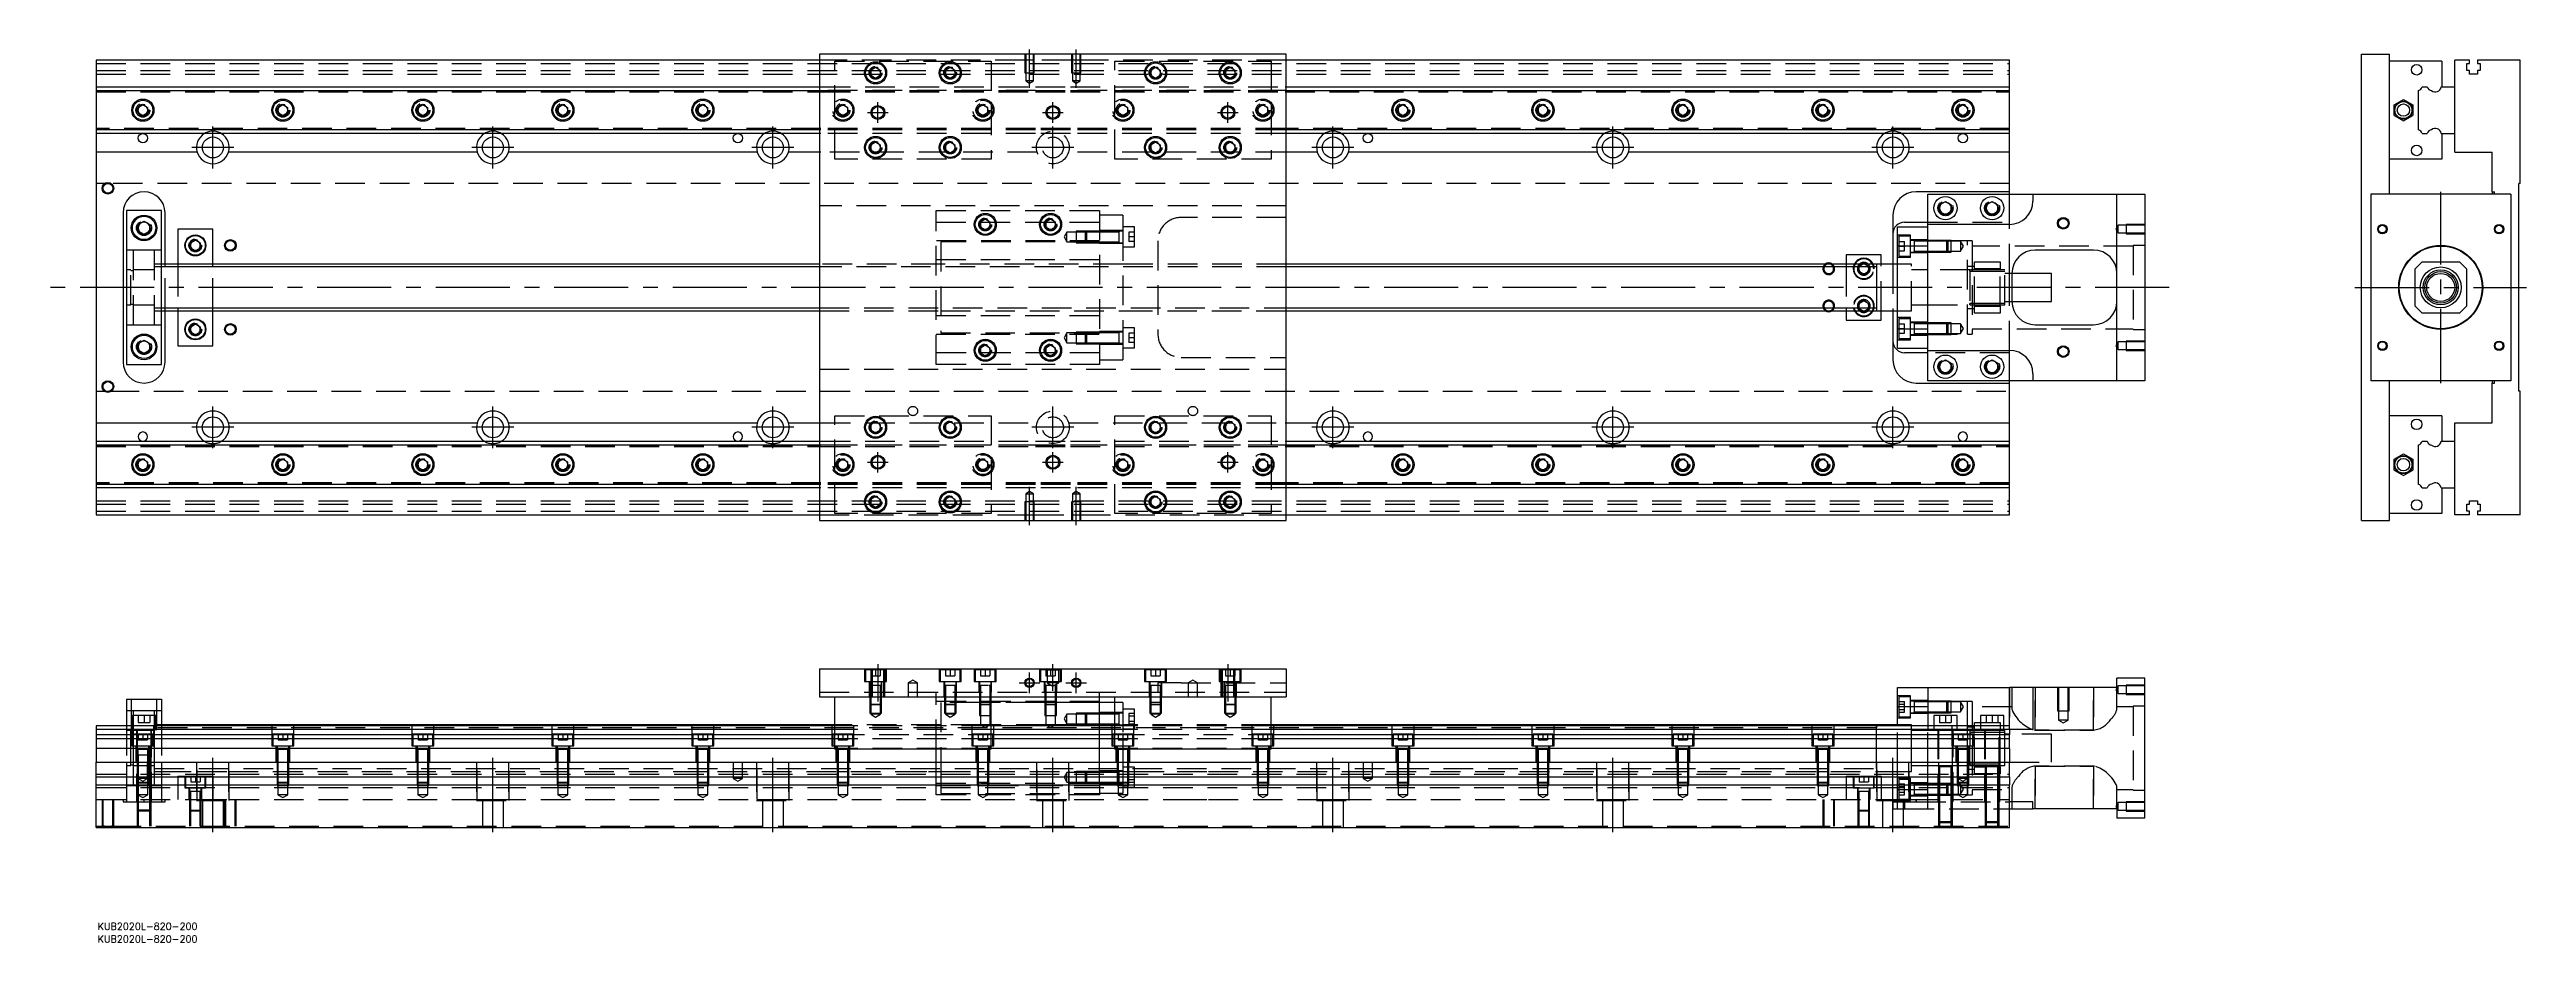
# Model space of a CAD drawing. Extents: x -20 to 1041, y -281 to 102.
import ezdxf

# ---------------------------------------------------------------- set-up
doc = ezdxf.new("R2010")
doc.units = 0
doc.linetypes.add('CENTER', pattern=[50.8, 31.75, -6.35, 6.35, -6.35])
doc.linetypes.add('DASHED', pattern=[19.05, 12.7, -6.35])
doc.layers.get('0').update_dxf_attribs({"linetype": 'CONTINUOUS'})
doc.layers.add('CENTER', color=1, linetype='CENTER')
doc.styles.get("Standard").update_dxf_attribs({"font": 'txt.shx', "height": 3, "bigfont": 'bigfont.shx'})

# ---------------------------------------------------------------- blocks, each defined once
blk = doc.blocks.new('*U2')
at = {"color": 7, "linetype": 'CONTINUOUS'}
blk.add_text('KUB2020L-820-200', height=3, dxfattribs=at).set_placement((0.6, -280.9))
blk = doc.blocks.new('*U3')
at = {"color": 7, "linetype": 'CONTINUOUS'}
blk.add_text('KUB2020L-820-200', height=3, dxfattribs=at).set_placement((0.6, -275.5))

msp = doc.modelspace()

# ---------------------------------------------------------------- linework, layer by layer
at = {"color": 7, "linetype": 'CONTINUOUS'}
for p, q in [((0, 97.5), (0, 86)), ((310, 97.5), (0, 97.5)), ((510, 100), (310, 100)), ((310, 100), (310, -100)), ((510, -100), (510, 100)), ((820, 97.5), (510, 97.5)), ((820, 86), (820, 97.5)), ((970.75, -100), (970.75, 100)), ((970.75, 100), (982.75, 100)), ((982.75, 40), (982.75, 100)), ((1005.25, 97), (982.75, 97)), ((1005.25, 97), (1005.25, 86)), ((1010.75, 86), (1010.75, 97.5)), ((1017.05, 97.5), (1010.75, 97.5)), ((1015.9, 96), (1017.05, 96)), ((1015.9, 93), (1015.9, 96)), ((1017.05, 96), (1017.05, 97.5)), ((1020.45, 97.5), (1020.45, 96)), ((1038.75, 97.5), (1020.45, 97.5)), ((1020.45, 96), (1021.6, 96)), ((1021.6, 96), (1021.6, 93)), ((1038.75, 44.5), (1038.75, 97.5)), ((0, 86), (0, 84.460392)), ((0, 86), (310, 86)), ((332, 93.1547), (334, 94.309402)), ((332, 90.8453), (332, 93.1547)), ((334, 89.690598), (332, 90.8453)), ((334, 94.309402), (336, 93.1547)), ((336, 90.8453), (334, 89.690598)), ((336, 93.1547), (336, 90.8453)), ((364, 93.1547), (366, 94.309402)), ((364, 90.8453), (364, 93.1547)), ((366, 89.690598), (364, 90.8453)), ((366, 94.309402), (368, 93.1547)), ((368, 90.8453), (366, 89.690598)), ((368, 93.1547), (368, 90.8453)), ((452, 93.1547), (454, 94.309402)), ((452, 90.8453), (452, 93.1547)), ((454, 89.690598), (452, 90.8453)), ((454, 94.309402), (456, 93.1547)), ((456, 90.8453), (454, 89.690598)), ((456, 93.1547), (456, 90.8453)), ((484, 93.1547), (486, 94.309402)), ((484, 90.8453), (484, 93.1547)), ((486, 89.690598), (484, 90.8453)), ((486, 94.309402), (488, 93.1547)), ((488, 90.8453), (486, 89.690598)), ((488, 93.1547), (488, 90.8453)), ((510, 86), (820, 86)), ((820, 84.460392), (820, 86)), ((996.789608, 86), (998.910392, 86)), ((1004.931934, 86), (1010.75, 86)), ((1010.75, 66), (1010.75, 86)), ((1010.75, 66), (1010.75, 86)), ((1017.05, 93), (1015.9, 93)), ((1017.05, 91.5), (1017.05, 93)), ((1020.45, 91.5), (1017.05, 91.5)), ((1020.45, 93), (1020.45, 91.5)), ((1021.6, 93), (1020.45, 93)), ((0, 84.460392), (310, 84.460392)), ((0, 84.460392), (0, 67.539608)), ((18, 77.1547), (20, 78.309402)), ((18, 74.8453), (18, 77.1547)), ((20, 73.690598), (18, 74.8453)), ((20, 78.309402), (22, 77.1547)), ((22, 74.8453), (20, 73.690598)), ((22, 77.1547), (22, 74.8453)), ((78, 77.1547), (80, 78.309402)), ((78, 74.8453), (78, 77.1547)), ((80, 73.690598), (78, 74.8453)), ((80, 78.309402), (82, 77.1547)), ((82, 74.8453), (80, 73.690598)), ((82, 77.1547), (82, 74.8453)), ((138, 77.1547), (140, 78.309402)), ((138, 74.8453), (138, 77.1547)), ((140, 73.690598), (138, 74.8453)), ((140, 78.309402), (142, 77.1547)), ((142, 74.8453), (140, 73.690598)), ((142, 77.1547), (142, 74.8453)), ((198, 77.1547), (200, 78.309402)), ((198, 74.8453), (198, 77.1547)), ((200, 73.690598), (198, 74.8453)), ((200, 78.309402), (202, 77.1547)), ((202, 74.8453), (200, 73.690598)), ((202, 77.1547), (202, 74.8453)), ((258, 77.1547), (260, 78.309402)), ((258, 74.8453), (258, 77.1547)), ((260, 73.690598), (258, 74.8453)), ((260, 78.309402), (262, 77.1547)), ((262, 74.8453), (260, 73.690598)), ((262, 77.1547), (262, 74.8453)), ((510, 84.460392), (820, 84.460392)), ((558, 77.1547), (560, 78.309402)), ((558, 74.8453), (558, 77.1547)), ((560, 73.690598), (558, 74.8453)), ((560, 78.309402), (562, 77.1547)), ((562, 74.8453), (560, 73.690598)), ((562, 77.1547), (562, 74.8453)), ((618, 77.1547), (620, 78.309402)), ((618, 74.8453), (618, 77.1547)), ((620, 73.690598), (618, 74.8453)), ((620, 78.309402), (622, 77.1547)), ((622, 74.8453), (620, 73.690598)), ((622, 77.1547), (622, 74.8453)), ((678, 77.1547), (680, 78.309402)), ((678, 74.8453), (678, 77.1547)), ((680, 73.690598), (678, 74.8453)), ((680, 78.309402), (682, 77.1547)), ((682, 74.8453), (680, 73.690598)), ((682, 77.1547), (682, 74.8453)), ((738, 77.1547), (740, 78.309402)), ((738, 74.8453), (738, 77.1547)), ((740, 73.690598), (738, 74.8453)), ((740, 78.309402), (742, 77.1547)), ((742, 74.8453), (740, 73.690598)), ((742, 77.1547), (742, 74.8453)), ((798, 77.1547), (800, 78.309402)), ((798, 74.8453), (798, 77.1547)), ((800, 73.690598), (798, 74.8453)), ((800, 78.309402), (802, 77.1547)), ((802, 74.8453), (800, 73.690598)), ((802, 77.1547), (802, 74.8453)), ((820, 67.539608), (820, 84.460392)), ((984.750002, 78.309401), (988.750002, 80.618802)), ((984.750002, 73.690599), (984.750002, 78.309401)), ((988.750002, 80.618802), (992.750002, 78.309401)), ((992.750002, 78.309401), (992.750002, 73.690599)), ((995.25, 67.539608), (995.25, 84.460392)), ((0, 67.539608), (0, 66)), ((310, 67.539608), (0, 67.539608)), ((310, 66), (0, 66)), ((0, 66), (0, 58)), ((820, 67.539608), (510, 67.539608)), ((820, 66), (510, 66)), ((820, 66), (820, 67.539608)), ((820, 58), (820, 66)), ((984.750002, 73.690599), (988.750002, 71.381198)), ((988.750002, 71.381198), (992.750002, 73.690599)), ((996.789608, 66), (998.910392, 66)), ((1004.931934, 66), (1010.75, 66)), ((1005.25, 66), (1005.25, 55)), ((1010.75, 58), (1010.75, 66)), ((43.291796, 58), (0, 58)), ((0, 58), (0, -58)), ((163.291796, 58), (56.708204, 58)), ((283.291796, 58), (176.708204, 58)), ((310, 58), (296.708204, 58)), ((332, 61.1547), (334, 62.309402)), ((332, 58.8453), (332, 61.1547)), ((334, 57.690598), (332, 58.8453)), ((334, 62.309402), (336, 61.1547)), ((336, 58.8453), (334, 57.690598)), ((336, 61.1547), (336, 58.8453)), ((364, 61.1547), (366, 62.309402)), ((364, 58.8453), (364, 61.1547)), ((366, 57.690598), (364, 58.8453)), ((366, 62.309402), (368, 61.1547)), ((368, 58.8453), (366, 57.690598)), ((368, 61.1547), (368, 58.8453)), ((452, 61.1547), (454, 62.309402)), ((452, 58.8453), (452, 61.1547)), ((454, 57.690598), (452, 58.8453)), ((454, 62.309402), (456, 61.1547)), ((456, 58.8453), (454, 57.690598)), ((456, 61.1547), (456, 58.8453)), ((484, 61.1547), (486, 62.309402)), ((484, 58.8453), (484, 61.1547)), ((486, 57.690598), (484, 58.8453)), ((486, 62.309402), (488, 61.1547)), ((488, 58.8453), (486, 57.690598)), ((488, 61.1547), (488, 58.8453)), ((523.291796, 58), (510, 58)), ((643.291796, 58), (536.708204, 58)), ((763.291796, 58), (656.708204, 58)), ((820, 58), (776.708204, 58)), ((820, 41), (820, 58)), ((1005.25, 55), (982.75, 55)), ((1010.75, 58), (1026.75, 58)), ((1026.75, 41), (1026.75, 58)), ((1038.75, 44.5), (1038.25, 44.5)), ((1038.25, -44.5), (1038.25, 44.5)), ((11.5, 32), (11.5, -32)), ((28, 33), (13, 33)), ((13, 33), (13, -33)), ((28, -33), (28, 33)), ((29.5, 10), (29.5, 32)), ((820, 41), (780, 41)), ((785, 27), (785, 40)), ((785, 40), (830, 40)), ((790, 35.443376), (792.5, 36.886752)), ((790, 32.556624), (790, 35.443376)), ((792.5, 31.113248), (790, 32.556624)), ((792.5, 36.886752), (795, 35.443376)), ((795, 32.556624), (792.5, 31.113248)), ((795, 35.443376), (795, 32.556624)), ((810, 35.443376), (812.5, 36.886752)), ((810, 32.556624), (810, 35.443376)), ((812.5, 31.113248), (810, 32.556624)), ((812.5, 36.886752), (815, 35.443376)), ((815, 32.556624), (812.5, 31.113248)), ((815, 35.443376), (815, 32.556624)), ((820, 40), (820, 41)), ((830, 40), (830, 37)), ((830, 40), (866, 40)), ((866, -40), (866, 40)), ((866, 40), (878, 40)), ((878, 40), (878, -40)), ((974.75, 40), (974.75, -40)), ((1034.75, 40), (974.75, 40)), ((1026.75, 41), (1027.75, 41)), ((1026.75, 41), (1026.75, 40)), ((1027.75, 40), (1027.75, 41)), ((1034.75, 40), (1034.75, -40)), ((18, 26.943376), (20.5, 28.386752)), ((18, 24.056624), (18, 26.943376)), ((20.5, 22.613248), (18, 24.056624)), ((20.5, 28.386752), (23, 26.943376)), ((23, 24.056624), (20.5, 22.613248)), ((23, 26.943376), (23, 24.056624)), ((50, 25), (35, 25)), ((35, 25), (35, 10)), ((50, 10), (50, 25)), ((379, 28.1547), (381, 29.309402)), ((379, 25.8453), (379, 28.1547)), ((381, 24.690598), (379, 25.8453)), ((381, 29.309402), (383, 28.1547)), ((383, 25.8453), (381, 24.690598)), ((383, 28.1547), (383, 25.8453)), ((407, 28.1547), (409, 29.309402)), ((407, 25.8453), (407, 28.1547)), ((409, 24.690598), (407, 25.8453)), ((409, 29.309402), (411, 28.1547)), ((411, 25.8453), (409, 24.690598)), ((411, 28.1547), (411, 25.8453)), ((770, 31), (770, 10)), ((772, 17.78342), (772, 26)), ((772, 26), (785, 26)), ((775, 28), (785, 28)), ((820, 27), (785, 27)), ((785, 17.78342), (785, 27)), ((40.5, 19.1547), (42.5, 20.309402)), ((40.5, 16.8453), (40.5, 19.1547)), ((42.5, 15.690598), (40.5, 16.8453)), ((42.5, 20.309402), (44.5, 19.1547)), ((44.5, 16.8453), (42.5, 15.690598)), ((44.5, 19.1547), (44.5, 16.8453)), ((750, 14), (750, 10)), ((765, 14), (750, 14)), ((765, 10), (765, 14)), ((772, -17.78342), (772, 17.78342)), ((772, 17.78342), (785, 17.78342)), ((785, -17.78342), (785, 17.78342)), ((785, -17.78342), (785, 17.78342)), ((856, 16), (831, 16)), ((996.75, 11), (993.75, 8)), ((996.75, 11), (1012.75, 11)), ((1015.75, 8), (1012.75, 11)), ((310, 10), (28, 10)), ((763, 10), (510, 10)), ((756.964102, 10), (757.5, 10.309402)), ((757.5, 10.309402), (758.035898, 10)), ((763, 10), (762.995, 10)), ((763, 10), (763, -10)), ((772, 10), (763, 10)), ((763.005, 10), (763, 10)), ((821, 6), (821, -6)), ((838, 6), (821, 6)), ((838, -6), (838, 6)), ((993.75, -8), (993.75, 8)), ((1015.75, 8), (1015.75, -8)), ((28, -10), (310, -10)), ((29.5, -32), (29.5, -10)), ((35, -10), (35, -25)), ((50, -25), (50, -10)), ((510, -10), (763, -10)), ((750, -10), (750, -14)), ((757.5, -10.309402), (756.964102, -10)), ((758.035898, -10), (757.5, -10.309402)), ((762.995, -10), (763, -10)), ((763, -10), (772, -10)), ((763, -10), (763.005, -10)), ((765, -14), (765, -10)), ((770, -10), (770, -31)), ((821, -6), (838, -6)), ((993.75, -8), (996.75, -11)), ((1012.75, -11), (1015.75, -8)), ((40.5, -16.8453), (42.5, -15.690598)), ((40.5, -19.1547), (40.5, -16.8453)), ((42.5, -20.309402), (40.5, -19.1547)), ((42.5, -15.690598), (44.5, -16.8453)), ((44.5, -19.1547), (42.5, -20.309402)), ((44.5, -16.8453), (44.5, -19.1547)), ((438.4, -19.550636), (438.4, -19.15063)), ((750, -14), (765, -14)), ((772, -17.78342), (785, -17.78342)), ((772, -26), (772, -17.78342)), ((785, -27), (785, -17.78342)), ((831, -16), (856, -16)), ((1012.75, -11), (996.75, -11)), ((18, -24.056624), (20.5, -22.613248)), ((18, -26.943376), (18, -24.056624)), ((20.5, -28.386752), (18, -26.943376)), ((20.5, -22.613248), (23, -24.056624)), ((23, -26.943376), (20.5, -28.386752)), ((23, -24.056624), (23, -26.943376)), ((35, -25), (50, -25)), ((379, -25.8453), (381, -24.690598)), ((379, -28.1547), (379, -25.8453)), ((381, -29.309402), (379, -28.1547)), ((381, -24.690598), (383, -25.8453)), ((383, -28.1547), (381, -29.309402)), ((383, -25.8453), (383, -28.1547)), ((407, -25.8453), (409, -24.690598)), ((407, -28.1547), (407, -25.8453)), ((409, -29.309402), (407, -28.1547)), ((409, -24.690598), (411, -25.8453)), ((411, -28.1547), (409, -29.309402)), ((411, -25.8453), (411, -28.1547)), ((438.4, -24.15064), (438.4, -23.750636)), ((772, -26), (785, -26)), ((785, -28), (775, -28)), ((785, -27), (820, -27)), ((785, -40), (785, -27)), ((790, -32.556624), (792.5, -31.113248)), ((792.5, -31.113248), (795, -32.556624)), ((810, -32.556624), (812.5, -31.113248)), ((812.5, -31.113248), (815, -32.556624)), ((977.85, -24.499994), (977.85, -24.500852)), ((977.85, -24.500852), (977.85, -24.9)), ((13, -33), (28, -33)), ((780, -41), (820, -41)), ((830, -40), (785, -40)), ((790, -35.443376), (790, -32.556624)), ((792.5, -36.886752), (790, -35.443376)), ((795, -35.443376), (792.5, -36.886752)), ((795, -32.556624), (795, -35.443376)), ((810, -35.443376), (810, -32.556624)), ((812.5, -36.886752), (810, -35.443376)), ((815, -35.443376), (812.5, -36.886752)), ((815, -32.556624), (815, -35.443376)), ((820, -41), (820, -40)), ((820, -58), (820, -41)), ((830, -37), (830, -40)), ((866, -40), (830, -40)), ((878, -40), (866, -40)), ((1034.75, -40), (974.75, -40)), ((982.75, -100), (982.75, -40)), ((1026.75, -40), (1026.75, -41)), ((1026.75, -58), (1026.75, -41)), ((1026.75, -41), (1027.75, -41)), ((1027.75, -41), (1027.75, -40)), ((1038.75, -44.5), (1038.25, -44.5)), ((1038.75, -97.5), (1038.75, -44.5)), ((0, -58), (0, -66)), ((0, -58), (43.291796, -58)), ((56.708204, -58), (163.291796, -58)), ((176.708204, -58), (283.291796, -58)), ((296.708204, -58), (310, -58)), ((332, -58.8453), (334, -57.690598)), ((332, -61.1547), (332, -58.8453)), ((334, -62.309402), (332, -61.1547)), ((334, -57.690598), (336, -58.8453)), ((336, -61.1547), (334, -62.309402)), ((336, -58.8453), (336, -61.1547)), ((364, -58.8453), (366, -57.690598)), ((364, -61.1547), (364, -58.8453)), ((366, -62.309402), (364, -61.1547)), ((366, -57.690598), (368, -58.8453)), ((368, -61.1547), (366, -62.309402)), ((368, -58.8453), (368, -61.1547)), ((452, -58.8453), (454, -57.690598)), ((452, -61.1547), (452, -58.8453)), ((454, -62.309402), (452, -61.1547)), ((454, -57.690598), (456, -58.8453)), ((456, -61.1547), (454, -62.309402)), ((456, -58.8453), (456, -61.1547)), ((484, -58.8453), (486, -57.690598)), ((484, -61.1547), (484, -58.8453)), ((486, -62.309402), (484, -61.1547)), ((486, -57.690598), (488, -58.8453)), ((488, -61.1547), (486, -62.309402)), ((488, -58.8453), (488, -61.1547)), ((510, -58), (523.291796, -58)), ((536.708204, -58), (643.291796, -58)), ((656.708204, -58), (763.291796, -58)), ((776.708204, -58), (820, -58)), ((820, -66), (820, -58)), ((1005.25, -55), (982.75, -55)), ((1005.25, -55), (1005.25, -66)), ((1010.75, -66), (1010.75, -58)), ((1010.75, -58), (1026.75, -58)), ((0, -66), (0, -67.539608)), ((0, -66), (310, -66)), ((0, -67.539608), (310, -67.539608)), ((0, -67.539608), (0, -84.460392)), ((18, -74.8453), (20, -73.690598)), ((20, -73.690598), (22, -74.8453)), ((78, -74.8453), (80, -73.690598)), ((80, -73.690598), (82, -74.8453)), ((138, -74.8453), (140, -73.690598)), ((140, -73.690598), (142, -74.8453)), ((198, -74.8453), (200, -73.690598)), ((200, -73.690598), (202, -74.8453)), ((258, -74.8453), (260, -73.690598)), ((260, -73.690598), (262, -74.8453)), ((510, -66), (820, -66)), ((510, -67.539608), (820, -67.539608)), ((558, -74.8453), (560, -73.690598)), ((560, -73.690598), (562, -74.8453)), ((618, -74.8453), (620, -73.690598)), ((620, -73.690598), (622, -74.8453)), ((678, -74.8453), (680, -73.690598)), ((680, -73.690598), (682, -74.8453)), ((738, -74.8453), (740, -73.690598)), ((740, -73.690598), (742, -74.8453)), ((798, -74.8453), (800, -73.690598)), ((800, -73.690598), (802, -74.8453)), ((820, -67.539608), (820, -66)), ((820, -84.460392), (820, -67.539608)), ((984.750002, -73.690599), (988.750002, -71.381198)), ((984.750002, -78.309401), (984.750002, -73.690599)), ((988.750002, -71.381198), (992.750002, -73.690599)), ((992.750002, -73.690599), (992.750002, -78.309401)), ((995.25, -84.460392), (995.25, -67.539608)), ((996.789608, -66), (998.910392, -66)), ((1004.931934, -66), (1010.75, -66)), ((1010.75, -86), (1010.75, -66)), ((1010.75, -86), (1010.75, -66)), ((0, -84.460392), (0, -86)), ((310, -84.460392), (0, -84.460392)), ((18, -77.1547), (18, -74.8453)), ((20, -78.309402), (18, -77.1547)), ((22, -77.1547), (20, -78.309402)), ((22, -74.8453), (22, -77.1547)), ((78, -77.1547), (78, -74.8453)), ((80, -78.309402), (78, -77.1547)), ((82, -77.1547), (80, -78.309402)), ((82, -74.8453), (82, -77.1547)), ((138, -77.1547), (138, -74.8453)), ((140, -78.309402), (138, -77.1547)), ((142, -77.1547), (140, -78.309402)), ((142, -74.8453), (142, -77.1547)), ((198, -77.1547), (198, -74.8453)), ((200, -78.309402), (198, -77.1547)), ((202, -77.1547), (200, -78.309402)), ((202, -74.8453), (202, -77.1547)), ((258, -77.1547), (258, -74.8453)), ((260, -78.309402), (258, -77.1547)), ((262, -77.1547), (260, -78.309402)), ((262, -74.8453), (262, -77.1547)), ((820, -84.460392), (510, -84.460392)), ((558, -77.1547), (558, -74.8453)), ((560, -78.309402), (558, -77.1547)), ((562, -77.1547), (560, -78.309402)), ((562, -74.8453), (562, -77.1547)), ((618, -77.1547), (618, -74.8453)), ((620, -78.309402), (618, -77.1547)), ((622, -77.1547), (620, -78.309402)), ((622, -74.8453), (622, -77.1547)), ((678, -77.1547), (678, -74.8453)), ((680, -78.309402), (678, -77.1547)), ((682, -77.1547), (680, -78.309402)), ((682, -74.8453), (682, -77.1547)), ((738, -77.1547), (738, -74.8453)), ((740, -78.309402), (738, -77.1547)), ((742, -77.1547), (740, -78.309402)), ((742, -74.8453), (742, -77.1547)), ((798, -77.1547), (798, -74.8453)), ((800, -78.309402), (798, -77.1547)), ((802, -77.1547), (800, -78.309402)), ((802, -74.8453), (802, -77.1547)), ((820, -86), (820, -84.460392)), ((984.750002, -78.309401), (988.750002, -80.618802)), ((988.750002, -80.618802), (992.750002, -78.309401)), ((310, -86), (0, -86)), ((0, -86), (0, -97.5)), ((332, -90.8453), (334, -89.690598)), ((332, -93.1547), (332, -90.8453)), ((334, -94.309402), (332, -93.1547)), ((334, -89.690598), (336, -90.8453)), ((336, -93.1547), (334, -94.309402)), ((336, -90.8453), (336, -93.1547)), ((364, -90.8453), (366, -89.690598)), ((364, -93.1547), (364, -90.8453)), ((366, -94.309402), (364, -93.1547)), ((366, -89.690598), (368, -90.8453)), ((368, -93.1547), (366, -94.309402)), ((368, -90.8453), (368, -93.1547)), ((452, -90.8453), (454, -89.690598)), ((452, -93.1547), (452, -90.8453)), ((454, -94.309402), (452, -93.1547)), ((454, -89.690598), (456, -90.8453)), ((456, -93.1547), (454, -94.309402)), ((456, -90.8453), (456, -93.1547)), ((484, -90.8453), (486, -89.690598)), ((484, -93.1547), (484, -90.8453)), ((486, -94.309402), (484, -93.1547)), ((486, -89.690598), (488, -90.8453)), ((488, -93.1547), (486, -94.309402)), ((488, -90.8453), (488, -93.1547)), ((820, -86), (510, -86)), ((820, -97.5), (820, -86)), ((996.789608, -86), (998.910392, -86)), ((1004.931934, -86), (1010.75, -86)), ((1005.25, -86), (1005.25, -97)), ((1010.75, -97.5), (1010.75, -86)), ((1015.9, -93), (1017.05, -93)), ((1015.9, -96), (1015.9, -93)), ((1017.05, -91.5), (1020.45, -91.5)), ((1017.05, -93), (1017.05, -91.5)), ((1020.45, -91.5), (1020.45, -93)), ((1020.45, -93), (1021.6, -93)), ((1021.6, -93), (1021.6, -96)), ((0, -97.5), (310, -97.5)), ((310, -100), (510, -100)), ((510, -97.5), (820, -97.5)), ((970.75, -100), (982.75, -100)), ((1005.25, -97), (982.75, -97)), ((1017.05, -97.5), (1010.75, -97.5)), ((1017.05, -96), (1015.9, -96)), ((1017.05, -97.5), (1017.05, -96)), ((1020.45, -96), (1020.45, -97.5)), ((1021.6, -96), (1020.45, -96)), ((1038.75, -97.5), (1020.45, -97.5)), ((310, -163.53), (310, -175.53)), ((310, -163.53), (510, -163.53)), ((510, -163.53), (510, -175.53)), ((866, -171.53), (866, -167.53)), ((878, -167.53), (866, -167.53)), ((878, -227.53), (878, -167.53)), ((13, -176.53), (28, -176.53)), ((13, -176.53), (13, -188.03)), ((28, -176.53), (28, -188.03)), ((310, -175.53), (510, -175.53)), ((316.5, -198.03), (316.5, -175.53)), ((383.5, -198.03), (383.5, -175.53)), ((430, -188.03), (430, -175.53)), ((436.5, -178.03), (430, -178.03)), ((436.5, -198.03), (436.5, -175.53)), ((503.5, -198.03), (503.5, -175.53)), ((772, -171.53), (785, -171.53)), ((772, -179.74658), (772, -171.53)), ((772, -179.74658), (785, -179.74658)), ((772, -188.03), (772, -179.74658)), ((779.1, -177.352326), (779.1, -177.353182)), ((779.1, -179.7023), (779.1, -179.98317)), ((785, -171.53), (820, -171.53)), ((785, -171.53), (785, -188.03)), ((820, -188.03), (820, -171.53)), ((830, -171.53), (820, -171.53)), ((830, -171.53), (830, -189.53)), ((866, -171.53), (830, -171.53)), ((0, -188.03), (0, -189.569608)), ((316.5, -188.03), (0, -188.03)), ((316.5, -189.569608), (0, -189.569608)), ((0, -189.569608), (0, -191.690392)), ((316.5, -187.53), (28, -187.53)), ((436.5, -188.03), (383.5, -188.03)), ((436.5, -189.569608), (383.5, -189.569608)), ((438.4, -182.93), (438.4, -182.529994)), ((438.4, -187.530006), (438.4, -187.13)), ((763, -187.53), (503.5, -187.53)), ((820, -188.03), (503.5, -188.03)), ((820, -189.569608), (503.5, -189.569608)), ((763, -187.53), (762.995, -187.53)), ((763, -187.529994), (763, -188.03)), ((763, -187.530502), (763, -187.53)), ((763.005, -187.53), (763, -187.53)), ((772, -187.53), (763, -187.53)), ((763, -188.027168), (763, -187.530502)), ((763, -188.03), (763, -188.78)), ((779.1, -181.619328), (779.1, -182.352336)), ((797.5, -183.53), (787.5, -183.53)), ((787.5, -183.53), (787.5, -188.03)), ((797.5, -188.03), (797.5, -183.53)), ((803, -190.029994), (803, -190.78)), ((817.5, -183.53), (807.5, -183.53)), ((807.5, -183.53), (807.5, -188.03)), ((817.5, -188.03), (817.5, -183.53)), ((820, -189.569608), (820, -188.03)), ((830, -189.53), (820, -189.53)), ((820, -189.569608), (820, -191.690392)), ((0, -191.690392), (316.5, -191.690392)), ((0, -191.690392), (0, -193.600532)), ((316.5, -193.600532), (0, -193.600532)), ((0, -193.600532), (0, -197.711934)), ((316.5, -197.711934), (0, -197.711934)), ((0, -197.711934), (0, -203.53)), ((17.9, -200.53), (17.499994, -200.53)), ((22.5, -200.53), (22.1, -200.53)), ((23.500006, -200.53), (22.5, -200.53)), ((383.5, -198.03), (316.5, -198.03)), ((383.5, -191.690392), (436.5, -191.690392)), ((436.5, -193.600532), (383.5, -193.600532)), ((436.5, -197.711934), (383.5, -197.711934)), ((503.5, -198.03), (436.5, -198.03)), ((503.5, -191.690392), (820, -191.690392)), ((820, -193.600532), (503.5, -193.600532)), ((820, -197.711934), (503.5, -197.711934)), ((820, -193.600532), (820, -191.690392)), ((820, -197.711934), (820, -193.600532)), ((820, -197.711934), (820, -203.53)), ((0, -203.53), (820, -203.53)), ((0, -209.83), (0, -203.53)), ((0, -209.83), (820, -209.83)), ((0, -213.23), (0, -209.83)), ((438.4, -209.879968), (438.4, -209.83)), ((820, -209.83), (820, -203.53)), ((820, -209.83), (820, -213.23)), ((0, -231.53), (0, -213.23)), ((0, -213.23), (820, -213.23)), ((438.4, -212.530006), (438.4, -212.529148)), ((779.1, -212.707664), (779.1, -212.708522)), ((779.1, -212.708522), (779.1, -213.23)), ((779.1, -215.057638), (779.1, -215.33851)), ((779.1, -216.974666), (779.1, -217.707674)), ((820, -231.53), (820, -213.23)), ((830, -220.53), (820, -220.53)), ((830, -223.53), (830, -220.53)), ((0, -231.53), (820, -231.53)), ((820, -223.53), (830, -223.53)), ((866, -223.53), (830, -223.53)), ((866, -223.53), (866, -227.53)), ((878, -227.53), (866, -227.53))]:
    msp.add_line(p, q, dxfattribs=at)
at = {"color": 3, "linetype": 'DASHED'}
for p, q in [((0, 96), (820, 96)), ((398.000006, 97.5), (310, 97.5)), ((316.5, 97), (383.5, 97)), ((316.5, 55), (316.5, 97)), ((383.5, 97), (383.5, 55)), ((398.000006, 100), (398.000006, 92)), ((401.999994, 97.5), (398.000006, 97.5)), ((398.35, 100), (398.35, 92)), ((401.65, 92), (401.65, 100)), ((401.999994, 92), (401.999994, 100)), ((418.000006, 97.5), (401.999994, 97.5)), ((418.000006, 100), (418.000006, 92)), ((421.999994, 97.5), (418.000006, 97.5)), ((418.35, 100), (418.35, 92)), ((421.65, 92), (421.65, 100)), ((421.999994, 92), (421.999994, 100)), ((510, 97.5), (421.999994, 97.5)), ((436.5, 55), (436.5, 97)), ((436.5, 97), (503.5, 97)), ((503.5, 97), (503.5, 55)), ((0, 93), (820, 93)), ((0, 91.5), (820, 91.5)), ((310, 86), (310.5, 86)), ((310.5, 86), (402.5, 86)), ((331.5, 92), (331.512884, 92.253488)), ((368.483582, 92.286038), (368.5, 92)), ((398.000006, 92), (401.999994, 92)), ((398.35, 92), (398.35, 88.5)), ((401.65, 88.5), (398.35, 88.5)), ((398.35, 88.5), (400, 87.547372)), ((400, 87.547372), (401.65, 88.5)), ((401.65, 88.5), (401.65, 92)), ((402.5, 86), (417.5, 86)), ((417.5, 86), (509.5, 86)), ((418.000006, 92), (421.999994, 92)), ((418.35, 92), (418.35, 88.5)), ((421.65, 88.5), (418.35, 88.5)), ((418.35, 88.5), (420, 87.547372)), ((420, 87.547372), (421.65, 88.5)), ((421.65, 88.5), (421.65, 92)), ((451.5, 92), (451.518502, 92.303588)), ((483.5, 92), (483.512884, 92.253488)), ((509.5, 86), (510, 86)), ((0, 84.403994), (310.5, 84.403994)), ((0, 83.8), (310.5, 83.8)), ((22.483582, 76.286038), (22.5, 76)), ((77.5, 76), (77.534018, 76.411016)), ((137.5, 76), (137.534018, 76.411016)), ((197.5, 76), (197.534018, 76.411016)), ((257.5, 76), (257.534018, 76.411016)), ((310, 84.460392), (310.5, 84.460392)), ((310.5, 84.460392), (402.5, 84.460392)), ((402.5, 84.403994), (310.5, 84.403994)), ((310.5, 83.8), (402.5, 83.8)), ((317.5, 76), (317.534018, 76.411016)), ((318, 77.1547), (320, 78.309402)), ((318, 74.8453), (318, 77.1547)), ((320, 73.690598), (318, 74.8453)), ((320, 78.309402), (322, 77.1547)), ((322, 74.8453), (320, 73.690598)), ((322, 77.1547), (322, 74.8453)), ((377.5, 76), (377.534018, 76.411016)), ((378, 77.1547), (380, 78.309402)), ((378, 74.8453), (378, 77.1547)), ((380, 73.690598), (378, 74.8453)), ((380, 78.309402), (382, 77.1547)), ((382, 74.8453), (380, 73.690598)), ((382, 77.1547), (382, 74.8453)), ((402.5, 84.460392), (417.5, 84.460392)), ((402.5, 84.403994), (417.5, 84.403994)), ((402.5, 83.8), (417.5, 83.8)), ((417.5, 84.460392), (509.5, 84.460392)), ((509.5, 84.403994), (417.5, 84.403994)), ((417.5, 83.8), (509.5, 83.8)), ((437.5, 76), (437.534018, 76.411016)), ((438, 77.1547), (440, 78.309402)), ((438, 74.8453), (438, 77.1547)), ((440, 73.690598), (438, 74.8453)), ((440, 78.309402), (442, 77.1547)), ((442, 74.8453), (440, 73.690598)), ((442, 77.1547), (442, 74.8453)), ((497.5, 76), (497.534018, 76.411016)), ((498, 77.1547), (500, 78.309402)), ((498, 74.8453), (498, 77.1547)), ((500, 73.690598), (498, 74.8453)), ((500, 78.309402), (502, 77.1547)), ((502, 74.8453), (500, 73.690598)), ((502, 77.1547), (502, 74.8453)), ((509.5, 84.460392), (510, 84.460392)), ((509.5, 84.403994), (820, 84.403994)), ((509.5, 83.8), (820, 83.8)), ((562.483582, 76.286038), (562.5, 76)), ((622.483582, 76.286038), (622.5, 76)), ((682.483582, 76.286038), (682.5, 76)), ((742.483582, 76.286038), (742.5, 76)), ((797.5, 76), (797.534018, 76.411016)), ((310.5, 68.2), (0, 68.2)), ((310.5, 67.596006), (0, 67.596006)), ((310.5, 67.539608), (310, 67.539608)), ((310.5, 66), (310, 66)), ((402.5, 68.2), (310.5, 68.2)), ((402.5, 67.596006), (310.5, 67.596006)), ((402.5, 67.539608), (310.5, 67.539608)), ((402.5, 66), (310.5, 66)), ((417.5, 68.2), (402.5, 68.2)), ((417.5, 67.596006), (402.5, 67.596006)), ((417.5, 67.539608), (402.5, 67.539608)), ((417.5, 66), (402.5, 66)), ((509.5, 68.2), (417.5, 68.2)), ((509.5, 67.596006), (417.5, 67.596006)), ((509.5, 67.539608), (417.5, 67.539608)), ((509.5, 66), (417.5, 66)), ((820, 68.2), (509.5, 68.2)), ((820, 67.596006), (509.5, 67.596006)), ((510, 67.539608), (509.5, 67.539608)), ((510, 66), (509.5, 66)), ((310.5, 58), (310, 58)), ((403.291796, 58), (310.5, 58)), ((383.5, 55), (316.5, 55)), ((331.5, 60), (331.512884, 60.253488)), ((363.5, 60), (363.512884, 60.253488)), ((509.5, 58), (416.708204, 58)), ((503.5, 55), (436.5, 55)), ((451.5, 60), (451.518502, 60.303588)), ((483.5, 60), (483.512884, 60.253488)), ((510, 58), (509.5, 58)), ((4.359688, 44.5), (0, 44.5)), ((820, 44.5), (5.640312, 44.5)), ((510, 35), (310, 35)), ((360, -33), (360, 33)), ((360, 33), (430, 33)), ((430, 33), (430, -33)), ((795.477798, 34.364306), (795.5, 34)), ((815.477798, 34.364306), (815.5, 34)), ((820, 28), (820, 40)), ((17.5, 25.5), (17.520026, 25.846056)), ((360, 28), (430, 28)), ((378.5, 27), (378.518502, 27.303588)), ((411.483582, 27.286038), (411.5, 27)), ((416, 23.750636), (414.787564, 21.650636)), ((414.787564, 21.650636), (416, 19.550636)), ((416, 19.550636), (416, 23.750636)), ((420, 23.750636), (416, 23.750636)), ((420, 24.15063), (420, 19.15064)), ((424.39998, 24.15063), (420, 24.15063)), ((423.99998, 23.750636), (420, 23.750636)), ((424.4, 24.150636), (424, 23.750636)), ((424, 19.550636), (424, 23.750636)), ((430, 23.750636), (424, 23.750636)), ((424.4, 24.150636), (424.4, 19.150636)), ((430, 24.150636), (424.4, 24.150636)), ((430, 24.15063), (424.4, 24.15063)), ((440, 31), (430, 31)), ((440, 24.400636), (430, 24.400636)), ((440, 24.098756), (430, 24.098756)), ((438.405, 24.150636), (430.00002, 24.150636)), ((438.4, 23.750636), (430.00002, 23.750636)), ((440, 24.150636), (438.395, 24.150636)), ((438.4, 23.893236), (438.4, 24.150636)), ((438.4, 24.150636), (438.4, 23.893186)), ((438.4, 19.408084), (438.4, 23.893236)), ((440, 31), (440, 24.098756)), ((445, 25.900636), (440, 25.900636)), ((440, 24.098756), (440, -24.098756)), ((442.5, 23.650636), (442.5, 21.650636)), ((445, 23.650636), (442.5, 23.650636)), ((442.5, 21.650636), (442.5, 19.650636)), ((445, 21.650636), (442.5, 21.650636)), ((445, 17.400636), (445, 25.900636)), ((510, 30), (465, 30)), ((777.5, 22.42767), (772, 22.42767)), ((772.5, 21.92767), (772.5, 13.42767)), ((777.5, 21.92767), (772.5, 21.92767)), ((777.5, 12.92767), (777.5, 22.42767)), ((785, 28), (820, 28)), ((785, 17.78342), (785, 26)), ((820, 27), (820, 28)), ((820, 6), (820, 27)), ((866.5, 26.65), (865.547372, 25)), ((865.547372, 25), (866.5, 23.35)), ((866.5, 23.35), (866.5, 26.65)), ((870, 26.65), (866.5, 26.65)), ((866.5, 23.35), (870, 23.35)), ((870, 26.999994), (870, 23.000006)), ((878, 26.999994), (870, 26.999994)), ((878, 26.65), (870, 26.65)), ((870, 23.35), (878, 23.35)), ((870, 23.000006), (878, 23.000006)), ((16, 16), (13, 16)), ((16, -16), (16, 16)), ((25, 16), (16, 16)), ((25, -16), (25, 16)), ((28, 16), (25, 16)), ((44.983582, 18.286038), (45, 18)), ((430, 20), (360, 20)), ((360, 12), (430, 12)), ((362, 19.5), (362, -19.5)), ((430, 19.5), (362, 19.5)), ((416, 19.550636), (420, 19.550636)), ((420, 19.550636), (423.99998, 19.550636)), ((420, 19.15064), (424.39998, 19.15064)), ((424, 19.550636), (424.4, 19.150636)), ((424, 19.550636), (430, 19.550636)), ((424.4, 19.15064), (430, 19.15064)), ((424.4, 19.150636), (430, 19.150636)), ((430, 18.900636), (440, 18.900636)), ((430.00002, 19.550636), (438.4, 19.550636)), ((430.00002, 19.150636), (438.405, 19.150636)), ((438.395, 19.150636), (440, 19.150636)), ((438.4, 19.408102), (438.4, 19.150636)), ((438.4, 19.150636), (438.4, 19.408084)), ((440, 17.400636), (445, 17.400636)), ((445, 19.650636), (442.5, 19.650636)), ((455, 20), (455, -20)), ((772, 12.92767), (777.5, 12.92767)), ((772.5, 19.67767), (775, 19.67767)), ((772.5, 17.67767), (775, 17.67767)), ((772.5, 15.67767), (775, 15.67767)), ((772.5, 13.42767), (777.5, 13.42767)), ((775, 17.67767), (775, 19.67767)), ((775, 15.67767), (775, 17.67767)), ((785, 20.42767), (777.5, 20.42767)), ((779.1, 20.17767), (777.5, 20.17767)), ((777.5, 15.17767), (779.1, 15.17767)), ((777.5, 14.92767), (785, 14.92767)), ((779.1, 20.17767), (779.095, 20.17767)), ((779.095, 15.17767), (779.1, 15.17767)), ((779.1, 20.17767), (779.1, 19.92022)), ((779.1, 19.920202), (779.1, 20.17767)), ((784.99998, 20.17767), (779.1, 20.17767)), ((779.105, 20.17767), (779.1, 20.17767)), ((779.1, 19.92022), (779.1, 15.435068)), ((784.99998, 19.77767), (779.1, 19.77767)), ((779.1, 15.57767), (784.99998, 15.57767)), ((779.1, 15.17767), (779.1, 15.435118)), ((779.1, 15.435068), (779.1, 15.17767)), ((779.1, 15.17767), (784.99998, 15.17767)), ((779.1, 15.17767), (779.105, 15.17767)), ((793.1, 20.17767), (785, 20.17767)), ((793.1, 20.177664), (785, 20.177664)), ((802, 20), (785, 20)), ((793.5, 19.77767), (785, 19.77767)), ((785, 15.57767), (793.5, 15.57767)), ((785, 15.177674), (793.1, 15.177674)), ((785, 15.17767), (793.1, 15.17767)), ((793.1, 15.17767), (793.1, 20.17767)), ((793.5, 19.77767), (793.1, 20.17767)), ((793.1, 15.17767), (793.5, 15.57767)), ((795, 20.177664), (793.10002, 20.177664)), ((793.10002, 15.177674), (795, 15.177674)), ((793.5, 19.77767), (793.5, 15.57767)), ((795, 19.77767), (793.50002, 19.77767)), ((793.50002, 15.57767), (795, 15.57767)), ((795, 15.177674), (795, 20.177664)), ((799, 19.77767), (795, 19.77767)), ((795, 15.57767), (799, 15.57767)), ((799, 19.77767), (799, 15.57767)), ((800.212436, 17.67767), (799, 19.77767)), ((799, 15.57767), (800.212436, 17.67767)), ((802, -20), (802, 20)), ((804, 20), (802, 20)), ((804, 20), (804, -20)), ((873, 17.75), (804, 17.75)), ((805, 11), (816, 11)), ((805, 8), (805, 11)), ((816, 11), (816, 8)), ((873, 18), (873, -18)), ((878, 18), (873, 18)), ((14.85, 7.5), (13, 7.5)), ((14.85, -7.5), (14.85, 7.5)), ((16, 7.15), (14.85, 7.15)), ((25, 7.5), (16, 7.5)), ((28, 10), (25, 10)), ((28, 8.75), (25, 8.75)), ((29.5, 8.75), (29.5, 10)), ((29.5, -8.75), (29.5, 8.75)), ((35, 10), (35, 8.75)), ((35, 8.75), (35, -8.75)), ((50, 8.75), (50, 10)), ((50, -8.75), (50, 8.75)), ((361.99998, 10), (310, 10)), ((510, 8.75), (310, 8.75)), ((440, 10), (362, 10)), ((510, 10), (440.00002, 10)), ((750, 10), (750, 8.75)), ((750, 8.75), (750, -8.75)), ((755, 8), (755.018502, 8.303588)), ((755.5, 9.1547), (756.964102, 10)), ((755.5, 8.75), (755.5, 9.1547)), ((755.5, 6.8453), (755.5, 8.75)), ((757.5, 5.690598), (755.5, 6.8453)), ((759.5, 6.8453), (757.5, 5.690598)), ((758.035898, 10), (759.5, 9.1547)), ((759.5, 9.1547), (759.5, 8.75)), ((759.5, 8.75), (759.5, 6.8453)), ((765, -10), (765, 10)), ((770, 10), (770, -10)), ((778, 10), (772, 10)), ((778, -10), (778, 10)), ((785, 7.5), (778, 7.5)), ((803.005, 7.5), (785, 7.5)), ((805, 9), (802, 9)), ((816, 7.5), (802.995, 7.5)), ((803, 6.950984), (803, 7.5)), ((803, 7.5), (803, 6.951128)), ((803, 6.951128), (803, -6.950984)), ((816, 6.75), (803, 6.75)), ((816, 8), (805, 8)), ((805, -8), (805, 8)), ((816, -8), (816, 8)), ((818, 7.5), (816, 7.5)), ((818, 6.75), (816, 6.75)), ((818, -7.5), (818, 7.5)), ((821, 6), (818, 6)), ((820, -6), (820, 6)), ((13, -7.5), (14.85, -7.5)), ((14.85, -7.15), (16, -7.15)), ((16, -7.5), (25, -7.5)), ((25, -8.75), (28, -8.75)), ((25, -10), (28, -10)), ((29.5, -10), (29.5, -8.75)), ((35, -8.75), (35, -10)), ((50, -10), (50, -8.75)), ((310, -8.75), (510, -8.75)), ((310, -10), (361.99998, -10)), ((362, -10), (440, -10)), ((440.00002, -10), (510, -10)), ((750, -8.75), (750, -10)), ((755, -8), (755.018502, -7.696412)), ((755.5, -6.8453), (757.5, -5.690598)), ((755.5, -8.75), (755.5, -6.8453)), ((755.5, -9.1547), (755.5, -8.75)), ((756.964102, -10), (755.5, -9.1547)), ((757.5, -5.690598), (759.5, -6.8453)), ((759.5, -9.1547), (758.035898, -10)), ((759.5, -6.8453), (759.5, -8.75)), ((759.5, -8.75), (759.5, -9.1547)), ((763, -9.999498), (763, -10)), ((772, -10), (778, -10)), ((778, -7.5), (785, -7.5)), ((785, -7.5), (803.005, -7.5)), ((802, -9), (805, -9)), ((802.995, -7.5), (816, -7.5)), ((803, -6.75), (816, -6.75)), ((803, -7.499332), (803, -6.950962)), ((803, -6.950984), (803, -7.5)), ((803, -7.5), (803, -7.499332)), ((805, -8), (816, -8)), ((805, -11), (805, -8)), ((816, -6.75), (818, -6.75)), ((816, -7.5), (818, -7.5)), ((816, -8), (816, -11)), ((818, -6), (821, -6)), ((820, -27), (820, -6)), ((13, -16), (16, -16)), ((16, -16), (25, -16)), ((25, -16), (28, -16)), ((44.983582, -17.713962), (45, -18)), ((360, -12), (430, -12)), ((360, -20), (430, -20)), ((362, -19.5), (430, -19.5)), ((416, -19.550636), (414.787564, -21.650636)), ((416, -23.750636), (416, -19.550636)), ((420, -19.550636), (416, -19.550636)), ((420, -19.15064), (420, -24.15063)), ((424.39998, -19.15064), (420, -19.15064)), ((423.99998, -19.550636), (420, -19.550636)), ((424.4, -19.150636), (424, -19.550636)), ((424, -23.750636), (424, -19.550636)), ((430, -19.550636), (424, -19.550636)), ((424.4, -19.150636), (424.4, -24.150636)), ((430, -19.150636), (424.4, -19.150636)), ((430, -19.15064), (424.4, -19.15064)), ((440, -18.900636), (430, -18.900636)), ((438.405, -19.150636), (430.00002, -19.150636)), ((438.4, -19.550636), (430.00002, -19.550636)), ((440, -19.150636), (438.395, -19.150636)), ((438.4, -19.408034), (438.4, -19.150636)), ((438.4, -19.150636), (438.4, -19.408084)), ((438.4, -23.893186), (438.4, -19.408034)), ((445, -17.400636), (440, -17.400636)), ((442.5, -19.650636), (442.5, -21.650636)), ((445, -19.650636), (442.5, -19.650636)), ((445, -25.900636), (445, -17.400636)), ((777.5, -12.92767), (772, -12.92767)), ((772.5, -13.42767), (772.5, -21.92767)), ((777.5, -13.42767), (772.5, -13.42767)), ((772.5, -15.67767), (775, -15.67767)), ((772.5, -17.67767), (775, -17.67767)), ((772.5, -19.67767), (775, -19.67767)), ((775, -17.67767), (775, -15.67767)), ((775, -19.67767), (775, -17.67767)), ((777.5, -22.42767), (777.5, -12.92767)), ((785, -14.92767), (777.5, -14.92767)), ((779.1, -15.17767), (777.5, -15.17767)), ((777.5, -20.17767), (779.1, -20.17767)), ((777.5, -20.42767), (785, -20.42767)), ((779.1, -15.17767), (779.095, -15.17767)), ((779.095, -20.17767), (779.1, -20.17767)), ((779.1, -15.17767), (779.1, -15.435118)), ((779.105, -15.17767), (779.1, -15.17767)), ((784.99998, -15.17767), (779.1, -15.17767)), ((779.1, -15.435118), (779.1, -19.920272)), ((784.99998, -15.57767), (779.1, -15.57767)), ((779.1, -19.77767), (784.99998, -19.77767)), ((779.1, -19.920272), (779.1, -20.17767)), ((779.1, -20.17767), (779.105, -20.17767)), ((779.1, -20.17767), (784.99998, -20.17767)), ((793.1, -15.17767), (785, -15.17767)), ((793.1, -15.177674), (785, -15.177674)), ((793.5, -15.57767), (785, -15.57767)), ((785, -26), (785, -17.78342)), ((785, -19.77767), (793.5, -19.77767)), ((785, -20), (802, -20)), ((785, -20.177664), (793.1, -20.177664)), ((785, -20.17767), (793.1, -20.17767)), ((793.1, -20.17767), (793.1, -15.17767)), ((793.5, -15.57767), (793.1, -15.17767)), ((793.1, -20.17767), (793.5, -19.77767)), ((795, -15.177674), (793.10002, -15.177674)), ((793.10002, -20.177664), (795, -20.177664)), ((793.5, -15.57767), (793.5, -19.77767)), ((795, -15.57767), (793.50002, -15.57767)), ((793.50002, -19.77767), (795, -19.77767)), ((795, -20.177664), (795, -15.177674)), ((799, -15.57767), (795, -15.57767)), ((795, -19.77767), (799, -19.77767)), ((799, -15.57767), (799, -19.77767)), ((800.212436, -17.67767), (799, -15.57767)), ((799, -19.77767), (800.212436, -17.67767)), ((802, -20), (804, -20)), ((804, -17.75), (873, -17.75)), ((816, -11), (805, -11)), ((873, -18), (878, -18)), ((17.5, -25.5), (17.520026, -25.153944)), ((430, -28), (360, -28)), ((383.483582, -26.713962), (383.5, -27)), ((411.483582, -26.713962), (411.5, -27)), ((414.787564, -21.650636), (416, -23.750636)), ((416, -23.750636), (420, -23.750636)), ((420, -23.750636), (423.99998, -23.750636)), ((420, -24.15063), (424.39998, -24.15063)), ((424, -23.750636), (424.4, -24.150636)), ((424, -23.750636), (430, -23.750636)), ((424.4, -24.15063), (430, -24.15063)), ((424.4, -24.150636), (430, -24.150636)), ((440, -24.098756), (430, -24.098756)), ((440, -24.098756), (430, -24.098756)), ((430, -24.400636), (440, -24.400636)), ((430, -31), (440, -31)), ((430.00002, -23.750636), (438.4, -23.750636)), ((430.00002, -24.150636), (438.405, -24.150636)), ((438.395, -24.150636), (440, -24.150636)), ((438.4, -23.893168), (438.4, -24.150636)), ((438.4, -24.150636), (438.4, -23.893186)), ((440, -24.098756), (440, -31)), ((440, -25.900636), (445, -25.900636)), ((442.5, -21.650636), (442.5, -23.650636)), ((445, -21.650636), (442.5, -21.650636)), ((445, -23.650636), (442.5, -23.650636)), ((465, -30), (510, -30)), ((772, -22.42767), (777.5, -22.42767)), ((772.5, -21.92767), (777.5, -21.92767)), ((820, -28), (785, -28)), ((820, -28), (820, -27)), ((820, -40), (820, -28)), ((866.5, -23.35), (865.547372, -25)), ((865.547372, -25), (866.5, -26.65)), ((866.5, -26.65), (866.5, -23.35)), ((870, -23.35), (866.5, -23.35)), ((866.5, -26.65), (870, -26.65)), ((870, -23.000006), (870, -26.999994)), ((878, -23.000006), (870, -23.000006)), ((878, -23.35), (870, -23.35)), ((870, -26.65), (878, -26.65)), ((870, -26.999994), (878, -26.999994)), ((310, -35), (510, -35)), ((430, -33), (360, -33)), ((789.5, -34), (789.520026, -33.653944)), ((815.477798, -33.635694), (815.5, -34)), ((0, -44.5), (4.359688, -44.5)), ((5.640312, -44.5), (820, -44.5)), ((310, -58), (310.5, -58)), ((310.5, -58), (403.291796, -58)), ((316.5, -55), (383.5, -55)), ((316.5, -97), (316.5, -55)), ((331.5, -60), (331.512884, -59.746512)), ((368.483582, -59.713962), (368.5, -60)), ((383.5, -55), (383.5, -97)), ((416.708204, -58), (509.5, -58)), ((436.5, -97), (436.5, -55)), ((436.5, -55), (503.5, -55)), ((451.5, -60), (451.518502, -59.696412)), ((481.691578, -58), (482.25, -58)), ((488.483582, -59.713962), (488.5, -60)), ((503.5, -55), (503.5, -97)), ((509.5, -58), (510, -58)), ((0, -67.596006), (310.5, -67.596006)), ((0, -68.2), (310.5, -68.2)), ((310, -66), (310.5, -66)), ((310, -67.539608), (310.5, -67.539608)), ((310.5, -66), (402.5, -66)), ((310.5, -67.539608), (402.5, -67.539608)), ((402.5, -67.596006), (310.5, -67.596006)), ((310.5, -68.2), (402.5, -68.2)), ((318, -74.8453), (320, -73.690598)), ((320, -73.690598), (322, -74.8453)), ((378, -74.8453), (380, -73.690598)), ((380, -73.690598), (382, -74.8453)), ((402.5, -66), (417.5, -66)), ((402.5, -67.539608), (417.5, -67.539608)), ((402.5, -67.596006), (417.5, -67.596006)), ((402.5, -68.2), (417.5, -68.2)), ((417.5, -66), (509.5, -66)), ((417.5, -67.539608), (509.5, -67.539608)), ((509.5, -67.596006), (417.5, -67.596006)), ((417.5, -68.2), (509.5, -68.2)), ((438, -74.8453), (440, -73.690598)), ((440, -73.690598), (442, -74.8453)), ((498, -74.8453), (500, -73.690598)), ((500, -73.690598), (502, -74.8453)), ((509.5, -66), (510, -66)), ((509.5, -67.539608), (510, -67.539608)), ((509.5, -67.596006), (820, -67.596006)), ((509.5, -68.2), (820, -68.2)), ((310.5, -83.8), (0, -83.8)), ((310.5, -84.403994), (0, -84.403994)), ((17.5, -76), (17.534018, -75.588984)), ((77.5, -76), (77.534018, -75.588984)), ((137.5, -76), (137.534018, -75.588984)), ((197.5, -76), (197.534018, -75.588984)), ((257.5, -76), (257.534018, -75.588984)), ((310.5, -84.460392), (310, -84.460392)), ((402.5, -83.8), (310.5, -83.8)), ((402.5, -84.403994), (310.5, -84.403994)), ((402.5, -84.460392), (310.5, -84.460392)), ((317.5, -76), (317.534018, -75.588984)), ((318, -77.1547), (318, -74.8453)), ((320, -78.309402), (318, -77.1547)), ((322, -77.1547), (320, -78.309402)), ((322, -74.8453), (322, -77.1547)), ((377.5, -76), (377.534018, -75.588984)), ((378, -77.1547), (378, -74.8453)), ((380, -78.309402), (378, -77.1547)), ((382, -77.1547), (380, -78.309402)), ((382, -74.8453), (382, -77.1547)), ((417.5, -83.8), (402.5, -83.8)), ((417.5, -84.403994), (402.5, -84.403994)), ((417.5, -84.460392), (402.5, -84.460392)), ((509.5, -83.8), (417.5, -83.8)), ((509.5, -84.403994), (417.5, -84.403994)), ((509.5, -84.460392), (417.5, -84.460392)), ((437.5, -76), (437.534018, -75.588984)), ((438, -77.1547), (438, -74.8453)), ((440, -78.309402), (438, -77.1547)), ((442, -77.1547), (440, -78.309402)), ((442, -74.8453), (442, -77.1547)), ((497.5, -76), (497.534018, -75.588984)), ((498, -77.1547), (498, -74.8453)), ((500, -78.309402), (498, -77.1547)), ((502, -77.1547), (500, -78.309402)), ((502, -74.8453), (502, -77.1547)), ((820, -83.8), (509.5, -83.8)), ((820, -84.403994), (509.5, -84.403994)), ((510, -84.460392), (509.5, -84.460392)), ((562.483582, -75.713962), (562.5, -76)), ((622.483582, -75.713962), (622.5, -76)), ((682.483582, -75.713962), (682.5, -76)), ((742.483582, -75.713962), (742.5, -76)), ((797.5, -76), (797.534018, -75.588984)), ((0, -91.5), (820, -91.5)), ((0, -93), (820, -93)), ((310.5, -86), (310, -86)), ((402.5, -86), (310.5, -86)), ((331.5, -92), (331.512884, -91.746512)), ((368.483582, -91.713962), (368.5, -92)), ((401.999994, -92), (398.000006, -92)), ((398.000006, -92), (398.000006, -100)), ((400, -87.547372), (398.35, -88.5)), ((398.35, -88.5), (401.65, -88.5)), ((398.35, -88.5), (398.35, -92)), ((398.35, -92), (398.35, -100)), ((401.65, -88.5), (400, -87.547372)), ((401.65, -92), (401.65, -88.5)), ((401.65, -100), (401.65, -92)), ((401.999994, -100), (401.999994, -92)), ((417.5, -86), (402.5, -86)), ((509.5, -86), (417.5, -86)), ((421.999994, -92), (418.000006, -92)), ((418.000006, -92), (418.000006, -100)), ((420, -87.547372), (418.35, -88.5)), ((418.35, -88.5), (421.65, -88.5)), ((418.35, -88.5), (418.35, -92)), ((418.35, -92), (418.35, -100)), ((421.65, -88.5), (420, -87.547372)), ((421.65, -92), (421.65, -88.5)), ((421.65, -100), (421.65, -92)), ((421.999994, -100), (421.999994, -92)), ((451.5, -92), (451.518502, -91.696412)), ((488.483582, -91.713962), (488.5, -92)), ((510, -86), (509.5, -86)), ((0, -96), (820, -96)), ((310, -97.5), (398.000006, -97.5)), ((383.5, -97), (316.5, -97)), ((398.000006, -97.5), (401.999994, -97.5)), ((401.999994, -97.5), (418.000006, -97.5)), ((418.000006, -97.5), (421.999994, -97.5)), ((421.999994, -97.5), (510, -97.5)), ((503.5, -97), (436.5, -97)), ((329.25, -163.53), (329.25, -169.03)), ((329.25, -169.03), (338.75, -169.03)), ((338.25, -164.03), (329.75, -164.03)), ((329.75, -164.03), (329.75, -169.03)), ((331.25, -169.03), (331.25, -175.53)), ((331.5, -169.03), (331.5, -170.63)), ((332, -164.03), (332, -166.53)), ((332, -166.53), (334, -166.53)), ((332.000006, -163.53), (332.000006, -175.53)), ((332.5, -163.53), (332.5, -175.53)), ((334, -164.03), (334, -166.53)), ((334, -166.53), (336, -166.53)), ((336, -164.03), (336, -166.53)), ((336.5, -170.63), (336.5, -169.03)), ((336.75, -175.53), (336.75, -169.03)), ((337.5, -175.53), (337.5, -163.53)), ((337.999994, -175.53), (337.999994, -163.53)), ((338.25, -169.03), (338.25, -164.03)), ((338.75, -169.03), (338.75, -163.53)), ((350, -168.3753), (348, -169.53)), ((348, -169.53), (350, -169.53)), ((348, -169.53), (348, -175.53)), ((352, -169.53), (350, -168.3753)), ((350, -169.53), (352, -169.53)), ((352, -175.53), (352, -169.53)), ((361.25, -163.53), (361.25, -169.03)), ((361.25, -169.03), (370.75, -169.03)), ((370.25, -164.03), (361.75, -164.03)), ((361.75, -164.03), (361.75, -169.03)), ((363.25, -169.03), (363.25, -175.53)), ((363.5, -169.03), (363.5, -170.63)), ((364, -164.03), (364, -166.53)), ((364, -166.53), (366, -166.53)), ((366, -164.03), (366, -166.53)), ((366, -166.53), (368, -166.53)), ((368, -164.03), (368, -166.53)), ((368.5, -170.63), (368.5, -169.03)), ((368.75, -175.53), (368.75, -169.03)), ((370.25, -169.03), (370.25, -164.03)), ((370.75, -169.03), (370.75, -163.53)), ((376.25, -163.53), (376.25, -169.03)), ((376.25, -169.03), (385.75, -169.03)), ((385.25, -164.03), (376.75, -164.03)), ((376.75, -164.03), (376.75, -169.03)), ((378.25, -169.03), (378.25, -173.53)), ((378.5, -169.03), (378.5, -170.63)), ((379, -164.03), (379, -166.53)), ((379, -166.53), (381, -166.53)), ((381, -164.03), (381, -166.53)), ((381, -166.53), (383, -166.53)), ((383, -164.03), (383, -166.53)), ((383.5, -170.63), (383.5, -169.03)), ((383.75, -173.53), (383.75, -169.03)), ((385.25, -169.03), (385.25, -164.03)), ((385.75, -169.03), (385.75, -163.53)), ((404.25, -163.53), (404.25, -169.03)), ((404.25, -169.03), (413.75, -169.03)), ((413.25, -164.03), (404.75, -164.03)), ((404.75, -164.03), (404.75, -169.03)), ((406.25, -169.03), (406.25, -173.53)), ((406.5, -169.03), (406.5, -170.63)), ((407.5, -164.03), (407, -163.53)), ((407, -164.03), (407, -166.53)), ((407, -166.53), (409, -166.53)), ((407.5, -164.03), (407.5, -169.53)), ((407.5, -164.03), (412.5, -164.03)), ((412.5, -169.53), (407.5, -169.53)), ((407.5, -169.53), (410, -170.973376)), ((409, -164.03), (409, -166.53)), ((409, -166.53), (411, -166.53)), ((410, -170.973376), (412.5, -169.53)), ((411, -164.03), (411, -166.53)), ((411.5, -170.63), (411.5, -169.03)), ((411.75, -173.53), (411.75, -169.03)), ((412.5, -164.03), (413, -163.53)), ((412.5, -169.53), (412.5, -164.03)), ((413.25, -169.03), (413.25, -164.03)), ((413.75, -169.03), (413.75, -163.53)), ((449.25, -163.53), (449.25, -169.03)), ((449.25, -169.03), (458.75, -169.03)), ((458.25, -164.03), (449.75, -164.03)), ((449.75, -164.03), (449.75, -169.03)), ((451.25, -169.03), (451.25, -175.53)), ((451.5, -169.03), (451.5, -170.63)), ((452, -164.03), (452, -166.53)), ((452, -166.53), (454, -166.53)), ((454, -164.03), (454, -166.53)), ((454, -166.53), (456, -166.53)), ((455, -169.53), (455, -173.53)), ((465, -169.53), (455, -169.53)), ((456, -164.03), (456, -166.53)), ((456.5, -170.63), (456.5, -169.03)), ((456.75, -175.53), (456.75, -169.03)), ((458.25, -169.03), (458.25, -164.03)), ((458.75, -169.03), (458.75, -163.53)), ((465, -169.53), (510, -169.53)), ((470, -168.3753), (468, -169.53)), ((468, -169.53), (470, -169.53)), ((468, -169.53), (468, -175.53)), ((472, -169.53), (470, -168.3753)), ((470, -169.53), (472, -169.53)), ((472, -175.53), (472, -169.53)), ((481.25, -163.53), (481.25, -169.03)), ((481.25, -169.03), (490.75, -169.03)), ((490.25, -164.03), (481.75, -164.03)), ((481.75, -164.03), (481.75, -169.03)), ((482.000006, -163.53), (482.000006, -175.53)), ((482.5, -163.53), (482.5, -175.53)), ((483.25, -169.03), (483.25, -175.53)), ((483.5, -169.03), (483.5, -170.63)), ((484, -164.03), (484, -166.53)), ((484, -166.53), (486, -166.53)), ((486, -164.03), (486, -166.53)), ((486, -166.53), (488, -166.53)), ((487.5, -175.53), (487.5, -163.53)), ((487.999994, -175.53), (487.999994, -163.53)), ((488, -164.03), (488, -166.53)), ((488.5, -170.63), (488.5, -169.03)), ((488.75, -175.53), (488.75, -169.03)), ((490.25, -169.03), (490.25, -164.03)), ((490.75, -169.03), (490.75, -163.53)), ((15, -176.53), (15, -189.53)), ((26, -189.53), (26, -176.53)), ((310, -173.53), (510, -173.53)), ((331.5, -170.625), (331.5, -170.63)), ((331.757468, -170.63), (331.5, -170.63)), ((331.5, -170.63), (331.5, -175.52998)), ((331.5, -170.63), (331.5, -170.635)), ((331.5, -175.53), (331.5, -178.63)), ((331.5, -178.63), (336.5, -178.63)), ((331.5, -178.63), (331.9, -179.03)), ((331.500006, -175.53), (331.500006, -178.630006)), ((331.500006, -178.63002), (331.500006, -182.53)), ((336.242552, -170.63), (331.757468, -170.63)), ((331.9, -170.63), (331.9, -175.52998)), ((331.9, -175.53), (331.9, -179.03)), ((336.1, -179.03), (331.9, -179.03)), ((331.9, -179.03002), (331.9, -182.53)), ((336.1, -175.52998), (336.1, -170.63)), ((336.1, -179.03), (336.1, -175.53)), ((336.1, -179.03), (336.5, -178.63)), ((336.1, -182.53), (336.1, -179.03002)), ((336.5, -170.63), (336.242552, -170.63)), ((336.499994, -178.630006), (336.499994, -175.53)), ((336.499994, -182.53), (336.499994, -178.63002)), ((336.5, -170.63), (336.5, -170.625)), ((336.5, -175.52998), (336.5, -170.63)), ((336.5, -170.635), (336.5, -170.63)), ((336.5, -178.63), (336.5, -175.53)), ((360, -175.53), (360, -173.53)), ((360, -198.03), (360, -175.53)), ((430, -177.53), (360, -177.53)), ((362, -178.03), (362, -198.03)), ((378.5, -178.03), (362, -178.03)), ((363.5, -170.625), (363.5, -170.63)), ((363.757468, -170.63), (363.5, -170.63)), ((363.5, -170.63), (363.5, -175.52998)), ((363.5, -170.63), (363.5, -170.635)), ((363.5, -175.53), (363.5, -178.63)), ((363.5, -178.63), (368.5, -178.63)), ((363.5, -178.63), (363.9, -179.03)), ((363.500006, -175.53), (363.500006, -178.630006)), ((363.500006, -178.63002), (363.500006, -182.53)), ((368.242552, -170.63), (363.757468, -170.63)), ((363.9, -170.63), (363.9, -175.52998)), ((363.9, -175.53), (363.9, -179.03)), ((368.1, -179.03), (363.9, -179.03)), ((363.9, -179.03002), (363.9, -182.53)), ((368.1, -175.52998), (368.1, -170.63)), ((368.1, -179.03), (368.1, -175.53)), ((368.1, -179.03), (368.5, -178.63)), ((368.1, -182.53), (368.1, -179.03002)), ((368.5, -170.63), (368.242552, -170.63)), ((368.499994, -178.630006), (368.499994, -175.53)), ((368.499994, -182.53), (368.499994, -178.63002)), ((368.5, -170.63), (368.5, -170.625)), ((368.5, -175.52998), (368.5, -170.63)), ((368.5, -170.635), (368.5, -170.63)), ((368.5, -178.63), (368.5, -175.53)), ((378.5, -170.625), (378.5, -170.63)), ((378.757468, -170.63), (378.5, -170.63)), ((378.5, -170.63), (378.5, -173.52998)), ((378.5, -170.63), (378.5, -170.635)), ((378.5, -173.53), (378.5, -175.53)), ((378.5, -175.53), (378.5, -178.63)), ((378.9, -178.03), (378.5, -178.03)), ((378.5, -178.63), (383.499994, -178.63)), ((378.5, -178.63), (378.9, -179.03)), ((378.500006, -173.53), (378.500006, -175.53)), ((378.500006, -175.53), (378.500006, -178.630006)), ((378.500006, -178.63002), (378.500006, -183.53)), ((382.300194, -170.63), (378.757468, -170.63)), ((378.9, -170.63), (378.9, -173.52998)), ((378.9, -173.53), (378.9, -175.53)), ((378.9, -175.53), (378.9, -179.03)), ((382.5, -178.03), (378.9, -178.03)), ((383.1, -179.03), (378.9, -179.03)), ((378.9, -179.03002), (378.9, -183.53)), ((383.5, -170.63), (382.5, -170.63)), ((382.9, -178.03), (382.5, -178.03)), ((382.9, -179.03), (382.500006, -179.03)), ((383.1, -178.03), (382.9, -178.03)), ((383.1, -173.52998), (383.1, -170.63)), ((383.1, -175.53), (383.1, -173.53)), ((383.1, -179.03), (383.1, -175.53)), ((383.5, -178.03), (383.1, -178.03)), ((383.1, -179.03), (383.5, -178.63)), ((383.1, -183.53), (383.1, -179.03002)), ((383.499994, -175.53), (383.499994, -173.53)), ((383.499994, -178.630006), (383.499994, -175.53)), ((383.499994, -179.03), (383.499994, -178.63002)), ((383.499994, -182.53), (383.499994, -179.03)), ((383.5, -170.63), (383.5, -170.625)), ((383.5, -173.52998), (383.5, -170.63)), ((383.5, -170.635), (383.5, -170.63)), ((383.5, -175.53), (383.5, -173.53)), ((383.5, -178.63), (383.5, -175.53)), ((387.1, -178.03), (383.5, -178.03)), ((387.5, -178.03), (387.1, -178.03)), ((402.5, -178.03), (387.5, -178.03)), ((406.5, -178.03), (402.5, -178.03)), ((406.5, -170.625), (406.5, -170.63)), ((406.757468, -170.63), (406.5, -170.63)), ((406.5, -170.63), (406.5, -170.635)), ((406.5, -170.63), (406.5, -173.52998)), ((406.5, -173.53), (406.5, -175.53)), ((406.5, -175.53), (406.5, -178.63)), ((406.9, -178.03), (406.5, -178.03)), ((406.5, -178.63), (411.5, -178.63)), ((406.5, -178.63), (406.9, -179.03)), ((406.500006, -173.53), (406.500006, -175.53)), ((406.500006, -175.53), (406.500006, -178.630006)), ((406.500006, -178.63002), (406.500006, -183.53)), ((411.242552, -170.63), (406.757468, -170.63)), ((406.9, -170.63), (406.9, -173.52998)), ((406.9, -173.53), (406.9, -175.53)), ((406.9, -175.53), (406.9, -179.03)), ((411.1, -178.03), (406.9, -178.03)), ((411.1, -179.03), (406.9, -179.03)), ((406.9, -179.03002), (406.9, -183.53)), ((411.1, -173.52998), (411.1, -170.63)), ((411.1, -175.53), (411.1, -173.53)), ((411.1, -179.03), (411.1, -175.53)), ((411.5, -178.03), (411.1, -178.03)), ((411.1, -179.03), (411.5, -178.63)), ((411.1, -183.53), (411.1, -179.03002)), ((411.5, -170.63), (411.242552, -170.63)), ((411.499994, -175.53), (411.499994, -173.53)), ((411.499994, -178.630006), (411.499994, -175.53)), ((411.499994, -183.53), (411.499994, -178.63002)), ((411.5, -170.63), (411.5, -170.625)), ((411.5, -170.635), (411.5, -170.63)), ((411.5, -173.52998), (411.5, -170.63)), ((411.5, -175.53), (411.5, -173.53)), ((411.5, -178.63), (411.5, -175.53)), ((417.5, -178.03), (411.5, -178.03)), ((430, -178.03), (417.5, -178.03)), ((430, -175.53), (430, -173.53)), ((440, -178.03), (436.5, -178.03)), ((440, -178.03), (440, -191.53)), ((451.5, -170.625), (451.5, -170.63)), ((451.757468, -170.63), (451.5, -170.63)), ((451.5, -170.63), (451.5, -170.635)), ((451.5, -170.63), (451.5, -175.52998)), ((451.5, -175.53), (451.5, -178.63)), ((451.9, -178.03), (451.5, -178.03)), ((451.5, -178.63), (456.5, -178.63)), ((451.5, -178.63), (451.9, -179.03)), ((451.500006, -175.53), (451.500006, -178.630006)), ((451.500006, -178.63002), (451.500006, -182.53)), ((456.242552, -170.63), (451.757468, -170.63)), ((451.9, -170.63), (451.9, -175.52998)), ((451.9, -175.53), (451.9, -179.03)), ((456.1, -178.03), (451.9, -178.03)), ((456.1, -179.03), (451.9, -179.03)), ((451.9, -179.03002), (451.9, -182.53)), ((456.1, -175.52998), (456.1, -170.63)), ((456.1, -179.03), (456.1, -175.53)), ((456.5, -178.03), (456.1, -178.03)), ((456.1, -179.03), (456.5, -178.63)), ((456.1, -182.53), (456.1, -179.03002)), ((456.5, -170.63), (456.242552, -170.63)), ((456.499994, -178.630006), (456.499994, -175.53)), ((456.499994, -182.53), (456.499994, -178.63002)), ((456.5, -170.63), (456.5, -170.625)), ((456.5, -170.635), (456.5, -170.63)), ((456.5, -175.52998), (456.5, -170.63)), ((456.5, -178.63), (456.5, -175.53)), ((483.5, -170.625), (483.5, -170.63)), ((483.757468, -170.63), (483.5, -170.63)), ((483.5, -170.63), (483.5, -175.52998)), ((483.5, -170.63), (483.5, -170.635)), ((483.5, -175.53), (483.5, -178.63)), ((483.5, -178.63), (488.5, -178.63)), ((483.5, -178.63), (483.9, -179.03)), ((483.500006, -175.53), (483.500006, -178.630006)), ((483.500006, -178.63002), (483.500006, -182.53)), ((488.242552, -170.63), (483.757468, -170.63)), ((483.9, -170.63), (483.9, -175.52998)), ((483.9, -175.53), (483.9, -179.03)), ((488.1, -179.03), (483.9, -179.03)), ((483.9, -179.03002), (483.9, -182.53)), ((488.1, -175.52998), (488.1, -170.63)), ((488.1, -179.03), (488.1, -175.53)), ((488.1, -179.03), (488.5, -178.63)), ((488.1, -182.53), (488.1, -179.03002)), ((488.5, -170.63), (488.242552, -170.63)), ((488.499994, -178.630006), (488.499994, -175.53)), ((488.499994, -182.53), (488.499994, -178.63002)), ((488.5, -170.63), (488.5, -170.625)), ((488.5, -175.52998), (488.5, -170.63)), ((488.5, -170.635), (488.5, -170.63)), ((488.5, -178.63), (488.5, -175.53)), ((777.5, -175.10233), (772, -175.10233)), ((772.5, -175.60233), (772.5, -179.85233)), ((777.5, -175.60233), (772.5, -175.60233)), ((772.5, -177.54293), (775, -177.54293)), ((772.5, -178.69763), (775, -178.69763)), ((772.5, -179.85233), (772.5, -184.10233)), ((775, -178.69763), (775, -177.54293)), ((775, -181.007032), (775, -178.69763)), ((777.5, -179.85233), (777.5, -175.10233)), ((785, -177.10233), (777.5, -177.10233)), ((779.105, -177.35233), (777.5, -177.35233)), ((777.5, -184.60233), (777.5, -179.85233)), ((784.99998, -177.35233), (779.095, -177.35233)), ((779.1, -177.35233), (779.1, -177.60978)), ((779.1, -177.609798), (779.1, -177.35233)), ((779.1, -177.60978), (779.1, -179.85233)), ((784.99998, -177.75233), (779.1, -177.75233)), ((779.1, -179.85233), (779.1, -181.619324)), ((793.1, -177.35233), (785, -177.35233)), ((793.100006, -177.352336), (785, -177.352336)), ((793.27767, -177.53), (785, -177.53)), ((793.5, -177.75233), (785, -177.75233)), ((793.1, -179.85233), (793.1, -177.35233)), ((793.5, -177.75233), (793.1, -177.35233)), ((793.1, -182.35233), (793.1, -179.85233)), ((795, -177.352336), (793.10002, -177.352336)), ((802, -177.53), (793.27767, -177.53)), ((793.5, -177.75233), (793.5, -179.85233)), ((793.5, -179.85233), (793.5, -181.95233)), ((795, -177.75233), (793.50002, -177.75233)), ((795, -182.352326), (795, -177.352336)), ((799, -177.75233), (795, -177.75233)), ((799, -177.75233), (799, -179.85233)), ((800.212436, -179.85233), (799, -177.75233)), ((799, -179.85233), (799, -181.95233)), ((799, -181.95233), (800.212436, -179.85233)), ((802, -188.03), (802, -177.53)), ((804, -177.53), (802, -177.53)), ((804, -177.53), (804, -217.53)), ((821, -179.78), (804, -179.78)), ((820, -171.53), (820, -188.03)), ((821, -171.53), (821, -180.824836)), ((831, -189.844786), (831, -171.53)), ((831, -171.53), (831, -189.844786)), ((840.500006, -171.53), (840.500006, -181.53)), ((840.9, -171.53), (840.9, -181.53)), ((845.1, -181.53), (845.1, -171.53)), ((845.499994, -181.53), (845.499994, -171.53)), ((856, -171.53), (856, -189.844786)), ((856, -189.844786), (856, -171.53)), ((866.5, -170.88), (865.547372, -172.53)), ((865.547372, -172.53), (866.5, -174.18)), ((866, -180.824836), (866, -171.53)), ((873, -179.78), (866, -179.78)), ((866.5, -174.18), (866.5, -170.88)), ((870, -170.88), (866.5, -170.88)), ((866.5, -174.18), (870, -174.18)), ((870, -170.530006), (870, -174.529994)), ((878, -170.530006), (870, -170.530006)), ((878, -170.88), (870, -170.88)), ((870, -174.18), (878, -174.18)), ((870, -174.529994), (878, -174.529994)), ((873, -179.53), (873, -215.53)), ((878, -179.53), (873, -179.53)), ((16, -181.53), (13, -181.53)), ((13, -188.03), (13, -203.53)), ((14.85, -190.03), (13, -190.03)), ((14.85, -197.53), (14.85, -190.03)), ((16, -190.38), (14.85, -190.38)), ((15, -189.53), (26, -189.53)), ((15.25, -188.03), (15.25, -196.53)), ((25.5, -183.53), (15.5, -183.53)), ((15.5, -183.53), (15.5, -188.03)), ((15.5, -188.03), (15.5, -189.53)), ((16, -183.53), (16, -181.53)), ((25, -181.53), (16, -181.53)), ((16, -188.03), (16, -183.53)), ((16, -189.569608), (16, -188.03)), ((16, -191.53), (16, -189.569608)), ((17.5, -190.03), (16, -190.03)), ((17.25, -189.53), (17.25, -220.53)), ((17.5, -189.53), (17.5, -191.53)), ((23.5, -190.03), (17.5, -190.03)), ((18, -183.53), (18, -186.53)), ((18, -186.53), (20.5, -186.53)), ((20.5, -183.53), (20.5, -186.53)), ((20.5, -186.53), (23, -186.53)), ((23, -183.53), (23, -186.53)), ((23.5, -191.53), (23.5, -189.53)), ((25, -190.03), (23.5, -190.03)), ((23.75, -220.53), (23.75, -189.53)), ((24.75, -196.53), (24.75, -188.03)), ((25, -183.53), (25, -181.53)), ((28, -181.53), (25, -181.53)), ((25, -188.03), (25, -183.53)), ((25.5, -187.53), (25, -187.53)), ((25, -189.569608), (25, -188.03)), ((763, -188.78), (25, -188.78)), ((25, -197.53), (25, -189.569608)), ((25.5, -188.03), (25.5, -183.53)), ((28, -187.53), (25.5, -187.53)), ((25.5, -189.53), (25.5, -188.03)), ((28, -188.03), (28, -203.53)), ((75.25, -188.03), (75.25, -196.53)), ((84.75, -196.53), (84.75, -188.03)), ((135.25, -188.03), (135.25, -196.53)), ((144.75, -196.53), (144.75, -188.03)), ((195.25, -188.03), (195.25, -196.53)), ((204.75, -196.53), (204.75, -188.03)), ((255.25, -188.03), (255.25, -196.53)), ((264.75, -196.53), (264.75, -188.03)), ((315.25, -188.03), (315.25, -196.53)), ((361.99998, -187.53), (316.5, -187.53)), ((383.5, -188.03), (316.5, -188.03)), ((383.5, -189.569608), (316.5, -189.569608)), ((324.75, -196.53), (324.75, -188.03)), ((331.500006, -182.53), (336.499994, -182.53)), ((331.9, -182.53), (331.9, -183.03)), ((336.1, -183.03), (331.9, -183.03)), ((331.9, -183.03), (334, -184.242436)), ((334, -184.242436), (336.1, -183.03)), ((336.1, -183.03), (336.1, -182.53)), ((378.9, -187.53), (362, -187.53)), ((363.500006, -182.53), (368.499994, -182.53)), ((363.9, -182.53), (363.9, -183.03)), ((368.1, -183.03), (363.9, -183.03)), ((363.9, -183.03), (366, -184.242436)), ((366, -184.242436), (368.1, -183.03)), ((368.1, -183.03), (368.1, -182.53)), ((375.25, -188.03), (375.25, -196.53)), ((378.500006, -183.53), (383.499994, -183.53)), ((378.9, -183.53), (378.9, -187.53)), ((383.1, -187.53), (378.9, -187.53)), ((378.9, -187.53), (381, -188.742436)), ((381, -188.742436), (383.1, -187.53)), ((383.1, -187.53), (383.1, -183.53)), ((406.9, -187.53), (383.1, -187.53)), ((383.499994, -183.53), (383.499994, -182.53)), ((384.75, -196.53), (384.75, -188.03)), ((406.500006, -183.53), (411.499994, -183.53)), ((406.9, -183.53), (406.9, -187.53)), ((411.1, -187.53), (406.9, -187.53)), ((406.9, -187.53), (409, -188.742436)), ((409, -188.742436), (411.1, -187.53)), ((411.1, -187.53), (411.1, -183.53)), ((419.99998, -187.53), (411.1, -187.53)), ((416, -182.93), (414.787564, -185.03)), ((414.787564, -185.03), (416, -187.13)), ((416, -187.13), (416, -182.93)), ((420, -182.93), (416, -182.93)), ((416, -187.13), (420, -187.13)), ((420, -182.530006), (420, -187.529994)), ((424.39998, -182.530006), (420, -182.530006)), ((423.99998, -182.93), (420, -182.93)), ((420, -187.13), (423.99998, -187.13)), ((420, -187.529994), (424.39998, -187.529994)), ((424.4, -182.53), (424, -182.93)), ((424, -187.13), (424, -182.93)), ((430, -182.93), (424, -182.93)), ((424, -187.13), (424.4, -187.53)), ((424, -187.13), (430, -187.13)), ((430, -182.530006), (424.399994, -182.530006)), ((424.4, -182.53), (424.4, -187.53)), ((430, -182.53), (424.4, -182.53)), ((424.4, -187.529994), (430, -187.529994)), ((424.4, -187.53), (430, -187.53)), ((440, -182.28), (430, -182.28)), ((430, -187.78), (440, -187.78)), ((430, -198.03), (430, -188.03)), ((438.405, -182.53), (430.00002, -182.53)), ((438.4, -182.93), (430.00002, -182.93)), ((430.00002, -187.13), (438.4, -187.13)), ((430.00002, -187.53), (438.405, -187.53)), ((435.25, -188.03), (435.25, -196.53)), ((503.5, -188.03), (436.5, -188.03)), ((503.5, -189.569608), (436.5, -189.569608)), ((440, -182.53), (438.395, -182.53)), ((438.395, -187.53), (440, -187.53)), ((438.4, -182.787468), (438.4, -182.53)), ((438.4, -182.53), (438.4, -182.787448)), ((438.4, -182.787468), (438.4, -182.53)), ((438.4, -184.879954), (438.4, -182.787468)), ((438.4, -187.272552), (438.4, -184.879954)), ((438.4, -187.53), (438.4, -187.272552)), ((438.4, -187.272602), (438.4, -187.53)), ((445, -180.78), (440, -180.78)), ((440, -189.28), (445, -189.28)), ((503.5, -187.53), (440.00002, -187.53)), ((442.5, -182.720598), (442.5, -183.8753)), ((445, -182.720598), (442.5, -182.720598)), ((442.5, -183.8753), (442.5, -186.1847)), ((445, -183.8753), (442.5, -183.8753)), ((442.5, -186.1847), (442.5, -187.339402)), ((445, -186.1847), (442.5, -186.1847)), ((445, -187.339402), (442.5, -187.339402)), ((444.75, -196.53), (444.75, -188.03)), ((445, -189.28), (445, -180.78)), ((451.500006, -182.53), (456.499994, -182.53)), ((451.9, -182.53), (451.9, -183.03)), ((456.1, -183.03), (451.9, -183.03)), ((451.9, -183.03), (454, -184.242436)), ((454, -184.242436), (456.1, -183.03)), ((456.1, -183.03), (456.1, -182.53)), ((483.500006, -182.53), (488.499994, -182.53)), ((483.9, -182.53), (483.9, -183.03)), ((488.1, -183.03), (483.9, -183.03)), ((483.9, -183.03), (486, -184.242436)), ((486, -184.242436), (488.1, -183.03)), ((488.1, -183.03), (488.1, -182.53)), ((495.25, -188.03), (495.25, -196.53)), ((504.75, -196.53), (504.75, -188.03)), ((555.25, -188.03), (555.25, -196.53)), ((564.75, -196.53), (564.75, -188.03)), ((615.25, -188.03), (615.25, -196.53)), ((624.75, -196.53), (624.75, -188.03)), ((675.25, -188.03), (675.25, -196.53)), ((684.75, -196.53), (684.75, -188.03)), ((735.25, -188.03), (735.25, -196.53)), ((744.75, -196.53), (744.75, -188.03)), ((763, -197.730066), (763, -188.027168)), ((772, -184.60233), (777.5, -184.60233)), ((778, -187.53), (772, -187.53)), ((772, -203.53), (772, -188.03)), ((772.5, -181.007032), (775, -181.007032)), ((772.5, -182.161732), (775, -182.161732)), ((772.5, -184.10233), (777.5, -184.10233)), ((775, -182.161732), (775, -181.007032)), ((777.5, -182.35233), (779.105, -182.35233)), ((777.5, -182.60233), (785, -182.60233)), ((778, -197.53), (778, -187.53)), ((778, -197.53), (778, -187.53)), ((785, -190.03), (778, -190.03)), ((779.095, -182.35233), (784.99998, -182.35233)), ((779.1, -181.619324), (779.1, -182.094932)), ((779.1, -181.95233), (784.99998, -181.95233)), ((779.1, -182.35233), (779.1, -182.094882)), ((779.1, -182.094932), (779.1, -182.35233)), ((785, -181.95233), (793.5, -181.95233)), ((785, -182.352326), (793.100006, -182.352326)), ((785, -182.35233), (793.1, -182.35233)), ((785, -188.03), (785, -189.53)), ((820, -189.53), (785, -189.53)), ((785, -203.53), (785, -189.53)), ((789.5, -190.03), (785, -190.03)), ((787.5, -188.03), (787.5, -189.53)), ((789.25, -189.53), (789.25, -220.53)), ((789.5, -189.53), (789.5, -203.53)), ((795.5, -190.03), (789.5, -190.03)), ((790, -183.53), (790, -186.53)), ((790, -186.53), (792.5, -186.53)), ((792.5, -183.53), (792.5, -186.53)), ((792.5, -186.53), (795, -186.53)), ((793.1, -182.35233), (793.5, -181.95233)), ((793.10002, -182.352326), (795, -182.352326)), ((793.50002, -181.95233), (795, -181.95233)), ((795, -181.95233), (799, -181.95233)), ((795, -183.53), (795, -186.53)), ((795.25, -188.03), (795.25, -196.53)), ((795.5, -205.535), (795.5, -189.53)), ((802, -190.03), (795.5, -190.03)), ((795.75, -191.53), (795.75, -189.53)), ((797.5, -189.53), (797.5, -188.03)), ((802, -189.53), (802, -188.03)), ((805, -188.53), (802, -188.53)), ((802, -191.53), (802, -189.53)), ((803, -190.03), (802, -190.03)), ((803, -190.03), (802.995, -190.03)), ((803, -190.03), (803, -190.579038)), ((803.005, -190.03), (803, -190.03)), ((805, -190.03), (803, -190.03)), ((803, -190.579038), (803, -191.52884)), ((805, -190.78), (803, -190.78)), ((804.75, -196.53), (804.75, -188.03)), ((805, -186.53), (807.5, -186.53)), ((805, -188.03), (805, -186.53)), ((805, -189.53), (805, -188.03)), ((805, -205.53), (805, -189.53)), ((809.5, -190.03), (805, -190.03)), ((809.5, -190.78), (805, -190.78)), ((807.5, -186.53), (810, -186.53)), ((807.5, -188.03), (807.5, -189.53)), ((809.25, -189.53), (809.25, -220.53)), ((809.5, -189.53), (809.5, -205.535)), ((815.5, -190.03), (809.5, -190.03)), ((815.5, -190.78), (809.5, -190.78)), ((810, -183.53), (810, -186.53)), ((810, -186.53), (812.5, -186.53)), ((812.5, -183.53), (812.5, -186.53)), ((812.5, -186.53), (815, -186.53)), ((815, -183.53), (815, -186.53)), ((815, -186.53), (816, -186.53)), ((815.5, -205.535), (815.5, -189.53)), ((816, -190.03), (815.5, -190.03)), ((816, -190.78), (815.5, -190.78)), ((815.75, -220.53), (815.75, -189.53)), ((816, -186.53), (816, -188.03)), ((816, -188.03), (816, -189.53)), ((816, -205.53), (816, -189.53)), ((818, -190.03), (816, -190.03)), ((818, -190.78), (816, -190.78)), ((817.5, -189.53), (817.5, -188.03)), ((818, -197.53), (818, -190.03)), ((821, -180.824836), (821.035862, -181.153408)), ((830.61503, -189.829374), (831, -189.844786)), ((856, -189.844786), (831, -189.844786)), ((831, -189.844786), (856, -189.844786)), ((840.500006, -181.53), (845.499994, -181.53)), ((840.9, -181.53), (840.9, -185.53)), ((845.1, -185.53), (840.9, -185.53)), ((840.9, -185.53), (843, -186.742436)), ((843, -186.742436), (845.1, -185.53)), ((845.1, -185.53), (845.1, -181.53)), ((14.85, -203.53), (14.85, -197.53)), ((15.25, -196.53), (24.75, -196.53)), ((24.25, -191.53), (15.75, -191.53)), ((15.75, -191.53), (15.75, -196.53)), ((16, -196.53), (16, -191.53)), ((16, -197.53), (16, -196.53)), ((16, -203.53), (16, -197.53)), ((17, -196.53), (17, -203.53)), ((17.5, -191.53), (17.5, -196.53)), ((17.5, -196.53), (17.5, -198.13)), ((17.5, -198.125), (17.5, -198.13)), ((17.5, -198.13), (17.757448, -198.13)), ((17.757468, -198.13), (17.5, -198.13)), ((17.5, -198.13), (17.5, -203.52998)), ((17.5, -198.13), (17.5, -198.135)), ((17.5, -200.53), (17.84965, -200.53)), ((17.849602, -200.53), (17.5, -200.53)), ((22.242552, -198.13), (17.757468, -198.13)), ((17.899998, -200.53), (17.849602, -200.53)), ((22.10048, -200.53), (17.899998, -200.53)), ((17.9, -198.13), (17.9, -203.52998)), ((18, -191.53), (18, -194.03)), ((18, -194.03), (20, -194.03)), ((18, -200.53), (18, -203.52998)), ((20, -191.53), (20, -194.03)), ((20, -194.03), (22, -194.03)), ((22, -191.53), (22, -194.03)), ((22.1, -203.52998), (22.1, -198.13)), ((22.500272, -200.53), (22.10048, -200.53)), ((22.5, -198.13), (22.242552, -198.13)), ((22.242602, -198.13), (22.5, -198.13)), ((22.5, -198.13), (22.5, -196.53)), ((22.5, -198.13), (22.5, -198.125)), ((22.5, -203.52998), (22.5, -198.13)), ((22.5, -198.135), (22.5, -198.13)), ((23.15035, -200.53), (22.500272, -200.53)), ((23, -203.53), (23, -196.53)), ((23.150204, -200.53), (23.5, -200.53)), ((23.5, -200.53), (23.15035, -200.53)), ((23.5, -196.53), (23.5, -191.53)), ((23.5, -200.53), (23.5, -196.53)), ((23.5, -200.53), (23.5, -200.525)), ((23.5, -203.53), (23.5, -200.53)), ((23.5, -200.535), (23.5, -200.53)), ((24.25, -196.53), (24.25, -191.53)), ((25, -203.53), (25, -197.53)), ((75.25, -196.53), (84.75, -196.53)), ((84.25, -191.53), (75.75, -191.53)), ((75.75, -191.53), (75.75, -196.53)), ((77, -196.53), (77, -203.53)), ((77.5, -196.53), (77.5, -198.13)), ((77.5, -198.125), (77.5, -198.13)), ((82.5, -198.13), (77.5, -198.13)), ((77.5, -198.13), (77.5, -198.135)), ((77.5, -198.13), (77.5, -203.52998)), ((77.9, -198.13), (77.9, -203.52998)), ((78, -191.53), (78, -194.03)), ((78, -194.03), (80, -194.03)), ((80, -191.53), (80, -194.03)), ((80, -194.03), (82, -194.03)), ((82, -191.53), (82, -194.03)), ((82.1, -203.52998), (82.1, -198.13)), ((82.5, -198.13), (82.5, -196.53)), ((82.5, -198.13), (82.5, -198.125)), ((82.5, -198.135), (82.5, -198.13)), ((82.5, -203.52998), (82.5, -198.13)), ((83, -203.53), (83, -196.53)), ((84.25, -196.53), (84.25, -191.53)), ((135.25, -196.53), (144.75, -196.53)), ((144.25, -191.53), (135.75, -191.53)), ((135.75, -191.53), (135.75, -196.53)), ((137, -196.53), (137, -203.53)), ((137.5, -196.53), (137.5, -198.13)), ((137.5, -198.125), (137.5, -198.13)), ((142.5, -198.13), (137.5, -198.13)), ((137.5, -198.13), (137.5, -198.135)), ((137.5, -198.13), (137.5, -203.52998)), ((137.9, -198.13), (137.9, -203.52998)), ((138, -191.53), (138, -194.03)), ((138, -194.03), (140, -194.03)), ((140, -191.53), (140, -194.03)), ((140, -194.03), (142, -194.03)), ((142, -191.53), (142, -194.03)), ((142.1, -203.52998), (142.1, -198.13)), ((142.5, -198.13), (142.5, -196.53)), ((142.5, -198.13), (142.5, -198.125)), ((142.5, -198.135), (142.5, -198.13)), ((142.5, -203.52998), (142.5, -198.13)), ((143, -203.53), (143, -196.53)), ((144.25, -196.53), (144.25, -191.53)), ((195.25, -196.53), (204.75, -196.53)), ((204.25, -191.53), (195.75, -191.53)), ((195.75, -191.53), (195.75, -196.53)), ((197, -196.53), (197, -203.53)), ((197.5, -196.53), (197.5, -198.13)), ((197.5, -198.125), (197.5, -198.13)), ((202.5, -198.13), (197.5, -198.13)), ((197.5, -198.13), (197.5, -198.135)), ((197.5, -198.13), (197.5, -203.52998)), ((197.9, -198.13), (197.9, -203.52998)), ((198, -191.53), (198, -194.03)), ((198, -194.03), (200, -194.03)), ((200, -191.53), (200, -194.03)), ((200, -194.03), (202, -194.03)), ((202, -191.53), (202, -194.03)), ((202.1, -203.52998), (202.1, -198.13)), ((202.5, -198.13), (202.5, -196.53)), ((202.5, -198.13), (202.5, -198.125)), ((202.5, -198.135), (202.5, -198.13)), ((202.5, -203.52998), (202.5, -198.13)), ((203, -203.53), (203, -196.53)), ((204.25, -196.53), (204.25, -191.53)), ((255.25, -196.53), (264.75, -196.53)), ((264.25, -191.53), (255.75, -191.53)), ((255.75, -191.53), (255.75, -196.53)), ((257, -196.53), (257, -203.53)), ((257.5, -196.53), (257.5, -198.13)), ((257.5, -198.125), (257.5, -198.13)), ((262.5, -198.13), (257.5, -198.13)), ((257.5, -198.13), (257.5, -198.135)), ((257.5, -198.13), (257.5, -203.52998)), ((257.9, -198.13), (257.9, -203.52998)), ((258, -191.53), (258, -194.03)), ((258, -194.03), (260, -194.03)), ((260, -191.53), (260, -194.03)), ((260, -194.03), (262, -194.03)), ((262, -191.53), (262, -194.03)), ((262.1, -203.52998), (262.1, -198.13)), ((262.5, -198.13), (262.5, -196.53)), ((262.5, -198.13), (262.5, -198.125)), ((262.5, -198.135), (262.5, -198.13)), ((262.5, -203.52998), (262.5, -198.13)), ((263, -203.53), (263, -196.53)), ((264.25, -196.53), (264.25, -191.53)), ((315.25, -196.53), (324.75, -196.53)), ((324.25, -191.53), (315.75, -191.53)), ((315.75, -191.53), (315.75, -196.53)), ((316.5, -191.690392), (383.5, -191.690392)), ((383.5, -193.600532), (316.5, -193.600532)), ((383.5, -197.711934), (316.5, -197.711934)), ((317, -196.53), (317, -203.53)), ((317.5, -196.53), (317.5, -198.13)), ((317.5, -198.125), (317.5, -198.13)), ((322.5, -198.13), (317.5, -198.13)), ((317.5, -198.13), (317.5, -198.135)), ((317.5, -198.13), (317.5, -203.52998)), ((317.9, -198.13), (317.9, -203.52998)), ((318, -191.53), (318, -194.03)), ((318, -194.03), (320, -194.03)), ((320, -191.53), (320, -194.03)), ((320, -194.03), (322, -194.03)), ((322, -191.53), (322, -194.03)), ((322.1, -203.52998), (322.1, -198.13)), ((322.5, -198.13), (322.5, -196.53)), ((322.5, -198.13), (322.5, -198.125)), ((322.5, -198.135), (322.5, -198.13)), ((322.5, -203.52998), (322.5, -198.13)), ((323, -203.53), (323, -196.53)), ((324.25, -196.53), (324.25, -191.53)), ((360, -203.53), (360, -198.03)), ((362, -198.03), (362, -203.53)), ((375.25, -196.53), (384.75, -196.53)), ((384.25, -191.53), (375.75, -191.53)), ((375.75, -191.53), (375.75, -196.53)), ((377, -196.53), (377, -203.53)), ((377.5, -196.53), (377.5, -198.13)), ((377.5, -198.125), (377.5, -198.13)), ((382.5, -198.13), (377.5, -198.13)), ((377.5, -198.13), (377.5, -198.135)), ((377.5, -198.13), (377.5, -203.52998)), ((377.9, -198.13), (377.9, -203.52998)), ((378, -191.53), (378, -194.03)), ((378, -194.03), (380, -194.03)), ((380, -191.53), (380, -194.03)), ((380, -194.03), (382, -194.03)), ((382, -191.53), (382, -194.03)), ((382.1, -203.52998), (382.1, -198.13)), ((382.5, -198.13), (382.5, -196.53)), ((382.5, -198.13), (382.5, -198.125)), ((382.5, -198.135), (382.5, -198.13)), ((382.5, -203.52998), (382.5, -198.13)), ((383, -203.53), (383, -196.53)), ((384.25, -196.53), (384.25, -191.53)), ((430, -203.53), (430, -198.03)), ((435.25, -196.53), (444.75, -196.53)), ((444.25, -191.53), (435.75, -191.53)), ((435.75, -191.53), (435.75, -196.53)), ((436.5, -191.690392), (503.5, -191.690392)), ((503.5, -193.600532), (436.5, -193.600532)), ((503.5, -197.711934), (436.5, -197.711934)), ((437, -196.53), (437, -203.53)), ((442.500006, -198.13), (437.499994, -198.13)), ((442.500006, -198.13), (437.499994, -198.13)), ((442.500006, -198.13), (437.499994, -198.13)), ((437.5, -196.53), (437.5, -198.03)), ((437.5, -198.03), (437.5, -198.13)), ((437.5, -198.125), (437.5, -198.13)), ((437.5, -198.13), (437.5, -198.135)), ((437.5, -198.13), (437.5, -203.52998)), ((437.9, -198.13), (437.9, -203.52998)), ((438, -191.53), (438, -194.03)), ((438, -194.03), (440, -194.03)), ((440, -191.53), (440, -194.03)), ((440, -194.03), (442, -194.03)), ((440, -194.03), (440, -196.53)), ((440, -196.53), (440, -198.03)), ((440, -198.03), (440, -198.13)), ((440, -198.13), (440, -203.53)), ((442, -191.53), (442, -194.03)), ((442.1, -203.52998), (442.1, -198.13)), ((442.5, -198.03), (442.5, -196.53)), ((442.5, -198.13), (442.5, -198.03)), ((442.5, -198.13), (442.5, -198.125)), ((442.5, -198.135), (442.5, -198.13)), ((442.5, -203.52998), (442.5, -198.13)), ((443, -203.53), (443, -196.53)), ((444.25, -196.53), (444.25, -191.53)), ((495.25, -196.53), (504.75, -196.53)), ((504.25, -191.53), (495.75, -191.53)), ((495.75, -191.53), (495.75, -196.53)), ((497, -196.53), (497, -203.53)), ((497.5, -196.53), (497.5, -198.13)), ((497.5, -198.125), (497.5, -198.13)), ((502.5, -198.13), (497.5, -198.13)), ((497.5, -198.13), (497.5, -198.135)), ((497.5, -198.13), (497.5, -203.52998)), ((497.9, -198.13), (497.9, -203.52998)), ((498, -191.53), (498, -194.03)), ((498, -194.03), (500, -194.03)), ((500, -191.53), (500, -194.03)), ((500, -194.03), (502, -194.03)), ((502, -191.53), (502, -194.03)), ((502.1, -203.52998), (502.1, -198.13)), ((502.5, -198.13), (502.5, -196.53)), ((502.5, -198.13), (502.5, -198.125)), ((502.5, -198.135), (502.5, -198.13)), ((502.5, -203.52998), (502.5, -198.13)), ((503, -203.53), (503, -196.53)), ((504.25, -196.53), (504.25, -191.53)), ((555.25, -196.53), (564.75, -196.53)), ((564.25, -191.53), (555.75, -191.53)), ((555.75, -191.53), (555.75, -196.53)), ((557, -196.53), (557, -203.53)), ((557.5, -196.53), (557.5, -198.13)), ((557.5, -198.125), (557.5, -198.13)), ((562.5, -198.13), (557.5, -198.13)), ((557.5, -198.13), (557.5, -198.135)), ((557.5, -198.13), (557.5, -203.52998)), ((557.9, -198.13), (557.9, -203.52998)), ((558, -191.53), (558, -194.03)), ((558, -194.03), (560, -194.03)), ((560, -191.53), (560, -194.03)), ((560, -194.03), (562, -194.03)), ((562, -191.53), (562, -194.03)), ((562.1, -203.52998), (562.1, -198.13)), ((562.5, -198.13), (562.5, -196.53)), ((562.5, -198.13), (562.5, -198.125)), ((562.5, -198.135), (562.5, -198.13)), ((562.5, -203.52998), (562.5, -198.13)), ((563, -203.53), (563, -196.53)), ((564.25, -196.53), (564.25, -191.53)), ((615.25, -196.53), (624.75, -196.53)), ((624.25, -191.53), (615.75, -191.53)), ((615.75, -191.53), (615.75, -196.53)), ((617, -196.53), (617, -203.53)), ((617.5, -196.53), (617.5, -198.13)), ((617.5, -198.125), (617.5, -198.13)), ((622.5, -198.13), (617.5, -198.13)), ((617.5, -198.13), (617.5, -198.135)), ((617.5, -198.13), (617.5, -203.52998)), ((617.9, -198.13), (617.9, -203.52998)), ((618, -191.53), (618, -194.03)), ((618, -194.03), (620, -194.03)), ((620, -191.53), (620, -194.03)), ((620, -194.03), (622, -194.03)), ((622, -191.53), (622, -194.03)), ((622.1, -203.52998), (622.1, -198.13)), ((622.5, -198.13), (622.5, -196.53)), ((622.5, -198.13), (622.5, -198.125)), ((622.5, -198.135), (622.5, -198.13)), ((622.5, -203.52998), (622.5, -198.13)), ((623, -203.53), (623, -196.53)), ((624.25, -196.53), (624.25, -191.53)), ((675.25, -196.53), (684.75, -196.53)), ((684.25, -191.53), (675.75, -191.53)), ((675.75, -191.53), (675.75, -196.53)), ((677, -196.53), (677, -203.53)), ((677.5, -196.53), (677.5, -198.13)), ((677.5, -198.125), (677.5, -198.13)), ((682.5, -198.13), (677.5, -198.13)), ((677.5, -198.13), (677.5, -198.135)), ((677.5, -198.13), (677.5, -203.52998)), ((677.9, -198.13), (677.9, -203.52998)), ((678, -191.53), (678, -194.03)), ((678, -194.03), (680, -194.03)), ((680, -191.53), (680, -194.03)), ((680, -194.03), (682, -194.03)), ((682, -191.53), (682, -194.03)), ((682.1, -203.52998), (682.1, -198.13)), ((682.5, -198.13), (682.5, -196.53)), ((682.5, -198.13), (682.5, -198.125)), ((682.5, -198.135), (682.5, -198.13)), ((682.5, -203.52998), (682.5, -198.13)), ((683, -203.53), (683, -196.53)), ((684.25, -196.53), (684.25, -191.53)), ((735.25, -196.53), (744.75, -196.53)), ((744.25, -191.53), (735.75, -191.53)), ((735.75, -191.53), (735.75, -196.53)), ((737, -196.53), (737, -203.53)), ((737.5, -196.53), (737.5, -198.13)), ((737.5, -198.125), (737.5, -198.13)), ((742.5, -198.13), (737.5, -198.13)), ((737.5, -198.13), (737.5, -198.135)), ((737.5, -198.13), (737.5, -203.52998)), ((737.9, -198.13), (737.9, -203.52998)), ((738, -191.53), (738, -194.03)), ((738, -194.03), (740, -194.03)), ((740, -191.53), (740, -194.03)), ((740, -194.03), (742, -194.03)), ((742, -191.53), (742, -194.03)), ((742.1, -203.52998), (742.1, -198.13)), ((742.5, -198.13), (742.5, -196.53)), ((742.5, -198.13), (742.5, -198.125)), ((742.5, -198.135), (742.5, -198.13)), ((742.5, -203.52998), (742.5, -198.13)), ((743, -203.53), (743, -196.53)), ((744.25, -196.53), (744.25, -191.53)), ((763, -206.28), (763, -197.730066)), ((778, -207.53), (778, -197.53)), ((778, -207.53), (778, -197.53)), ((795.25, -196.53), (804.75, -196.53)), ((804.25, -191.53), (795.75, -191.53)), ((795.75, -191.53), (795.75, -196.53)), ((795.75, -220.53), (795.75, -196.53)), ((797, -196.53), (797, -203.53)), ((797.5, -196.53), (797.5, -198.13)), ((797.5, -198.125), (797.5, -198.13)), ((797.757468, -198.13), (797.5, -198.13)), ((797.5, -198.13), (797.5, -203.52998)), ((797.5, -198.13), (797.5, -198.135)), ((802.242552, -198.13), (797.757468, -198.13)), ((797.9, -198.13), (797.9, -203.52998)), ((798, -191.53), (798, -194.03)), ((798, -194.03), (800, -194.03)), ((800, -191.53), (800, -194.03)), ((800, -194.03), (802, -194.03)), ((802, -191.53), (802, -194.03)), ((802, -197.53), (802, -194.03)), ((802, -203.53), (802, -197.53)), ((802.1, -203.52998), (802.1, -198.13)), ((802.5, -198.13), (802.242552, -198.13)), ((802.5, -198.13), (802.5, -196.53)), ((802.5, -198.13), (802.5, -198.125)), ((802.5, -203.52998), (802.5, -198.13)), ((802.5, -198.135), (802.5, -198.13)), ((803, -191.52884), (803, -196.429728)), ((803, -203.53), (803, -196.53)), ((804.25, -196.53), (804.25, -191.53)), ((820, -191.53), (818, -191.53)), ((818, -205.03), (818, -197.53)), ((838, -191.53), (820, -191.53)), ((838, -197.53), (838, -191.53)), ((838, -203.53), (838, -197.53)), ((0, -208.68), (820, -208.68)), ((13, -203.53), (13, -209.83)), ((13, -205.03), (14.85, -205.03)), ((13, -209.83), (13, -213.23)), ((14.85, -205.03), (14.85, -203.53)), ((14.85, -204.68), (16, -204.68)), ((16, -209.83), (16, -203.53)), ((16, -205.03), (17.5, -205.03)), ((16, -213.23), (16, -209.83)), ((17.5, -203.53), (17.5, -209.83)), ((17.5, -205.03), (17.9, -205.03)), ((17.5, -209.83), (17.5, -212.13)), ((17.5, -212.13), (22.5, -212.13)), ((17.5, -212.13), (17.9, -212.53)), ((17.500006, -203.53), (17.500006, -209.83)), ((17.500006, -209.83), (17.500006, -212.130006)), ((17.500006, -212.13002), (17.500006, -213.23)), ((17.9, -203.53), (17.9, -209.83)), ((17.9, -205.03), (18, -205.03)), ((17.9, -209.83), (17.9, -212.53)), ((18, -203.53), (18, -210.53)), ((18, -205.03), (22.1, -205.03)), ((22, -210.53), (18, -210.53)), ((18, -210.53), (20, -211.6847)), ((18, -210.53002), (18, -212.53)), ((20, -211.6847), (22, -210.53)), ((22, -210.53), (22, -203.53)), ((22.1, -209.83), (22.1, -203.53)), ((22.1, -205.03), (22.5, -205.03)), ((22.1, -212.53), (22.1, -209.83)), ((22.1, -212.53), (22.5, -212.13)), ((22.499994, -209.83), (22.499994, -203.53)), ((22.499994, -212.130006), (22.499994, -209.83)), ((22.499994, -213.23), (22.499994, -212.13002)), ((22.5, -209.83), (22.5, -203.53)), ((22.5, -205.03), (23, -205.03)), ((22.5, -212.13), (22.5, -209.83)), ((23, -209.83), (23, -203.53002)), ((23, -205.03), (23.5, -205.03)), ((23, -213.23), (23, -209.83)), ((23.5, -209.83), (23.5, -203.53)), ((23.5, -205.03), (25, -205.03)), ((23.5, -213.23), (23.5, -209.83)), ((25, -209.83), (25, -203.53)), ((25, -206.28), (763, -206.28)), ((25, -207.53), (28, -207.53)), ((25, -213.23), (25, -209.83)), ((28, -203.53), (28, -209.83)), ((28, -207.53), (43.291796, -207.53)), ((28, -209.83), (28, -213.23)), ((35, -209.53), (35, -209.83)), ((35, -209.53), (43.291796, -209.53)), ((35, -209.83), (35, -213.23)), ((38, -209.53), (38, -214.53)), ((38.25, -209.53), (38.25, -209.83)), ((38.25, -209.83), (38.25, -213.23)), ((40.5, -209.53), (40.5, -212.03)), ((40.5, -212.03), (42.5, -212.03)), ((42.5, -209.53), (42.5, -212.03)), ((42.5, -212.03), (44.5, -212.03)), ((43, -203.53), (43, -220.03)), ((43.291796, -219.53), (43.291796, -203.53)), ((43.291796, -207.53), (56.708204, -207.53)), ((43.291796, -209.53), (50, -209.53)), ((44.5, -209.53), (44.5, -212.03)), ((46.75, -209.83), (46.75, -209.53)), ((46.75, -213.23), (46.75, -209.83)), ((47, -214.53), (47, -209.53)), ((50, -209.53), (50, -209.83)), ((50, -209.83), (50, -213.23)), ((56.708204, -203.53), (56.708204, -219.53)), ((56.708204, -207.53), (343.291796, -207.53)), ((57, -220.03), (57, -203.53)), ((77.5, -203.53), (77.5, -209.83)), ((77.5, -207.53), (77.9, -207.53)), ((77.5, -209.83), (77.5, -212.13)), ((77.5, -212.13), (82.5, -212.13)), ((77.5, -212.13), (77.9, -212.53)), ((77.500006, -203.53), (77.500006, -209.83)), ((77.500006, -209.83), (77.500006, -212.130006)), ((77.500006, -212.13002), (77.500006, -213.23)), ((77.9, -203.53), (77.9, -209.83)), ((77.9, -207.53), (82.1, -207.53)), ((77.9, -209.83), (77.9, -212.53)), ((82.1, -209.83), (82.1, -203.53)), ((82.1, -207.53), (82.5, -207.53)), ((82.1, -212.53), (82.1, -209.83)), ((82.1, -212.53), (82.5, -212.13)), ((82.499994, -209.83), (82.499994, -203.53)), ((82.499994, -212.130006), (82.499994, -209.83)), ((82.499994, -213.23), (82.499994, -212.13002)), ((82.5, -209.83), (82.5, -203.53)), ((82.5, -212.13), (82.5, -209.83)), ((137.5, -203.53), (137.5, -209.83)), ((137.5, -207.53), (137.9, -207.53)), ((137.5, -209.83), (137.5, -212.13)), ((137.5, -212.13), (142.5, -212.13)), ((137.5, -212.13), (137.9, -212.53)), ((137.500006, -203.53), (137.500006, -209.83)), ((137.500006, -209.83), (137.500006, -212.130006)), ((137.500006, -212.13002), (137.500006, -213.23)), ((137.9, -203.53), (137.9, -209.83)), ((137.9, -207.53), (142.1, -207.53)), ((137.9, -209.83), (137.9, -212.53)), ((142.1, -209.83), (142.1, -203.53)), ((142.1, -207.53), (142.5, -207.53)), ((142.1, -212.53), (142.1, -209.83)), ((142.1, -212.53), (142.5, -212.13)), ((142.499994, -209.83), (142.499994, -203.53)), ((142.499994, -212.130006), (142.499994, -209.83)), ((142.499994, -213.23), (142.499994, -212.13002)), ((142.5, -209.83), (142.5, -203.53)), ((142.5, -212.13), (142.5, -209.83)), ((163, -203.53), (163, -220.03)), ((163.291796, -219.53), (163.291796, -203.53)), ((176.708204, -203.53), (176.708204, -219.53)), ((177, -220.03), (177, -203.53)), ((197.5, -203.53), (197.5, -209.83)), ((197.5, -207.53), (197.9, -207.53)), ((197.5, -209.83), (197.5, -212.13)), ((197.5, -212.13), (202.5, -212.13)), ((197.5, -212.13), (197.9, -212.53)), ((197.500006, -203.53), (197.500006, -209.83)), ((197.500006, -209.83), (197.500006, -212.130006)), ((197.500006, -212.13002), (197.500006, -213.23)), ((197.9, -203.53), (197.9, -209.83)), ((197.9, -207.53), (202.1, -207.53)), ((197.9, -209.83), (197.9, -212.53)), ((202.1, -209.83), (202.1, -203.53)), ((202.1, -207.53), (202.5, -207.53)), ((202.1, -212.53), (202.1, -209.83)), ((202.1, -212.53), (202.5, -212.13)), ((202.499994, -209.83), (202.499994, -203.53)), ((202.499994, -212.130006), (202.499994, -209.83)), ((202.499994, -213.23), (202.499994, -212.13002)), ((202.5, -209.83), (202.5, -203.53)), ((202.5, -212.13), (202.5, -209.83)), ((257.5, -203.53), (257.5, -209.83)), ((257.5, -207.53), (257.9, -207.53)), ((257.5, -209.83), (257.5, -212.13)), ((257.5, -212.13), (262.5, -212.13)), ((257.5, -212.13), (257.9, -212.53)), ((257.500006, -203.53), (257.500006, -209.83)), ((257.500006, -209.83), (257.500006, -212.130006)), ((257.500006, -212.13002), (257.500006, -213.23)), ((257.9, -203.53), (257.9, -209.83)), ((257.9, -207.53), (262.1, -207.53)), ((257.9, -209.83), (257.9, -212.53)), ((262.1, -209.83), (262.1, -203.53)), ((262.1, -207.53), (262.5, -207.53)), ((262.1, -212.53), (262.1, -209.83)), ((262.1, -212.53), (262.5, -212.13)), ((262.499994, -209.83), (262.499994, -203.53)), ((262.499994, -212.130006), (262.499994, -209.83)), ((262.499994, -213.23), (262.499994, -212.13002)), ((262.5, -209.83), (262.5, -203.53)), ((262.5, -212.13), (262.5, -209.83)), ((273, -203.53), (273, -210.53)), ((277, -210.53), (273, -210.53)), ((273, -210.53), (275, -211.6847)), ((275, -211.6847), (277, -210.53)), ((277, -210.53), (277, -203.53)), ((283, -203.53), (283, -220.03)), ((283.291796, -219.53), (283.291796, -203.53)), ((296.708204, -203.53), (296.708204, -219.53)), ((297, -220.03), (297, -203.53)), ((317.5, -203.53), (317.5, -209.83)), ((317.5, -207.53), (317.9, -207.53)), ((317.5, -209.83), (317.5, -212.13)), ((317.5, -212.13), (322.5, -212.13)), ((317.5, -212.13), (317.9, -212.53)), ((317.500006, -203.53), (317.500006, -209.83)), ((317.500006, -209.83), (317.500006, -212.130006)), ((317.500006, -212.13002), (317.500006, -213.23)), ((317.9, -203.53), (317.9, -209.83)), ((317.9, -207.53), (322.1, -207.53)), ((317.9, -209.83), (317.9, -212.53)), ((322.1, -209.83), (322.1, -203.53)), ((322.1, -207.53), (322.5, -207.53)), ((322.1, -212.53), (322.1, -209.83)), ((322.1, -212.53), (322.5, -212.13)), ((322.499994, -209.83), (322.499994, -203.53)), ((322.499994, -212.130006), (322.499994, -209.83)), ((322.499994, -213.23), (322.499994, -212.13002)), ((322.5, -209.83), (322.5, -203.53)), ((322.5, -212.13), (322.5, -209.83)), ((343.291796, -207.53), (356.708204, -207.53)), ((356.708204, -207.53), (360, -207.53)), ((360, -209.83), (360, -203.53)), ((360, -207.53), (361.99998, -207.53)), ((360, -212.53), (360, -209.83)), ((362, -203.53), (362, -209.83)), ((362, -207.529994), (419.999982, -207.529994)), ((362, -207.53), (419.99998, -207.53)), ((362, -209.83), (362, -213.23)), ((377.5, -203.53), (377.5, -209.83)), ((377.5, -207.53), (377.9, -207.53)), ((377.5, -209.83), (377.5, -212.13)), ((377.5, -212.13), (382.5, -212.13)), ((377.5, -212.13), (377.9, -212.53)), ((377.500006, -203.53), (377.500006, -209.83)), ((377.500006, -209.83), (377.500006, -212.130006)), ((377.500006, -212.13002), (377.500006, -213.23)), ((377.9, -203.53), (377.9, -209.83)), ((377.9, -207.53), (382.1, -207.53)), ((377.9, -209.83), (377.9, -212.53)), ((382.1, -209.83), (382.1, -203.53)), ((382.1, -207.53), (382.5, -207.53)), ((382.1, -212.53), (382.1, -209.83)), ((382.1, -212.53), (382.5, -212.13)), ((382.499994, -209.83), (382.499994, -203.53)), ((382.499994, -212.130006), (382.499994, -209.83)), ((382.499994, -213.23), (382.499994, -212.13002)), ((382.5, -209.83), (382.5, -203.53)), ((382.5, -212.13), (382.5, -209.83)), ((403, -203.53), (403, -220.03)), ((403.291796, -219.53), (403.291796, -203.53)), ((416, -207.93), (414.787564, -210.03)), ((414.787564, -210.03), (416, -212.13)), ((416, -212.13), (416, -207.93)), ((420, -207.93), (416, -207.93)), ((416, -212.13), (420, -212.13)), ((416.708204, -203.53), (416.708204, -219.53)), ((417, -220.03), (417, -203.53)), ((420, -207.530006), (420, -212.529994)), ((424.39998, -207.530006), (420, -207.530006)), ((423.99998, -207.93), (420, -207.93)), ((420, -212.13), (423.99998, -212.13)), ((424.4, -207.53), (424, -207.93)), ((424, -209.83), (424, -207.93)), ((430, -207.93), (424, -207.93)), ((424, -212.13), (424, -209.83)), ((424, -212.13), (430, -212.13)), ((424, -212.13), (424.4, -212.53)), ((430, -207.530006), (424.399994, -207.530006)), ((424.4, -207.53), (424.4, -209.83)), ((430, -207.53), (424.4, -207.53)), ((424.4, -209.83), (424.4, -212.53)), ((430, -209.83), (430, -203.53)), ((440, -207.28), (430, -207.28)), ((430, -212.53), (430, -209.83)), ((437.5, -207.53), (430.00002, -207.53)), ((437.5, -207.93), (430.00002, -207.93)), ((430.00002, -212.13), (437.5, -212.13)), ((437.5, -203.53), (437.5, -209.83)), ((437.9, -207.53), (437.5, -207.53)), ((437.9, -207.93), (437.5, -207.93)), ((437.5, -209.83), (437.5, -212.13)), ((437.5, -212.13), (442.5, -212.13)), ((437.5, -212.13), (437.9, -212.53)), ((437.500006, -203.53), (437.500006, -209.83)), ((437.500006, -209.83), (437.500006, -212.130006)), ((437.500006, -212.13002), (437.500006, -213.23)), ((437.9, -203.53), (437.9, -209.83)), ((438.4, -207.53), (437.9, -207.53)), ((438.4, -207.93), (437.9, -207.93)), ((437.9, -209.83), (437.9, -212.53)), ((438.4, -207.53), (438.395, -207.53)), ((438.4, -207.787468), (438.4, -207.53)), ((438.405, -207.53), (438.4, -207.53)), ((440, -207.53), (438.4, -207.53)), ((438.4, -209.829974), (438.4, -207.787468)), ((438.4, -210.23002), (438.4, -209.829974)), ((438.4, -212.272552), (438.4, -210.23002)), ((438.4, -212.53), (438.4, -212.272552)), ((438.4, -212.272602), (438.4, -212.53)), ((440, -203.53), (440, -209.83)), ((442.1, -205.78), (440, -205.78)), ((440, -209.83), (440, -212.53)), ((440.00002, -207.53), (442.1, -207.53)), ((442.1, -209.83), (442.1, -203.53)), ((442.5, -205.78), (442.1, -205.78)), ((442.1, -207.53), (442.5, -207.53)), ((442.1, -212.53), (442.1, -209.83)), ((442.1, -212.53), (442.5, -212.13)), ((442.499994, -209.83), (442.499994, -203.53)), ((442.499994, -212.130006), (442.499994, -209.83)), ((442.499994, -213.23), (442.499994, -212.13002)), ((442.5, -209.83), (442.5, -203.53)), ((445, -205.78), (442.5, -205.78)), ((442.5, -207.53), (445, -207.53)), ((445, -207.720598), (442.5, -207.720598)), ((445, -208.8753), (442.5, -208.8753)), ((442.5, -212.13), (442.5, -209.83)), ((445, -211.1847), (442.5, -211.1847)), ((445, -209.83), (445, -205.78)), ((445, -207.53), (463.291796, -207.53)), ((445, -213.23), (445, -209.83)), ((463.291796, -207.53), (476.708204, -207.53)), ((476.708204, -207.53), (763.005, -207.53)), ((497.5, -203.53), (497.5, -209.83)), ((497.5, -207.53), (497.9, -207.53)), ((497.5, -209.83), (497.5, -212.13)), ((497.5, -212.13), (502.5, -212.13)), ((497.5, -212.13), (497.9, -212.53)), ((497.500006, -203.53), (497.500006, -209.83)), ((497.500006, -209.83), (497.500006, -212.130006)), ((497.500006, -212.13002), (497.500006, -213.23)), ((497.9, -203.53), (497.9, -209.83)), ((497.9, -207.53), (502.1, -207.53)), ((497.9, -209.83), (497.9, -212.53)), ((502.1, -209.83), (502.1, -203.53)), ((502.1, -207.53), (502.5, -207.53)), ((502.1, -212.53), (502.1, -209.83)), ((502.1, -212.53), (502.5, -212.13)), ((502.499994, -209.83), (502.499994, -203.53)), ((502.499994, -212.130006), (502.499994, -209.83)), ((502.499994, -213.23), (502.499994, -212.13002)), ((502.5, -209.83), (502.5, -203.53)), ((502.5, -212.13), (502.5, -209.83)), ((523, -203.53), (523, -220.03)), ((523.291796, -219.53), (523.291796, -203.53)), ((536.708204, -203.53), (536.708204, -219.53)), ((537, -220.03), (537, -203.53)), ((543, -203.53), (543, -210.53)), ((547, -210.53), (543, -210.53)), ((543, -210.53), (545, -211.6847)), ((545, -211.6847), (547, -210.53)), ((547, -210.53), (547, -203.53)), ((557.5, -203.53), (557.5, -209.83)), ((557.5, -207.53), (557.9, -207.53)), ((557.5, -209.83), (557.5, -212.13)), ((557.5, -212.13), (562.5, -212.13)), ((557.5, -212.13), (557.9, -212.53)), ((557.500006, -203.53), (557.500006, -209.83)), ((557.500006, -209.83), (557.500006, -212.130006)), ((557.500006, -212.13002), (557.500006, -213.23)), ((557.9, -203.53), (557.9, -209.83)), ((557.9, -207.53), (562.1, -207.53)), ((557.9, -209.83), (557.9, -212.53)), ((562.1, -209.83), (562.1, -203.53)), ((562.1, -207.53), (562.5, -207.53)), ((562.1, -212.53), (562.1, -209.83)), ((562.1, -212.53), (562.5, -212.13)), ((562.499994, -209.83), (562.499994, -203.53)), ((562.499994, -212.130006), (562.499994, -209.83)), ((562.499994, -213.23), (562.499994, -212.13002)), ((562.5, -209.83), (562.5, -203.53)), ((562.5, -212.13), (562.5, -209.83)), ((617.5, -203.53), (617.5, -209.83)), ((617.5, -207.53), (617.9, -207.53)), ((617.5, -209.83), (617.5, -212.13)), ((617.5, -212.13), (622.5, -212.13)), ((617.5, -212.13), (617.9, -212.53)), ((617.500006, -203.53), (617.500006, -209.83)), ((617.500006, -209.83), (617.500006, -212.130006)), ((617.500006, -212.13002), (617.500006, -213.23)), ((617.9, -203.53), (617.9, -209.83)), ((617.9, -207.53), (622.1, -207.53)), ((617.9, -209.83), (617.9, -212.53)), ((622.1, -209.83), (622.1, -203.53)), ((622.1, -207.53), (622.5, -207.53)), ((622.1, -212.53), (622.1, -209.83)), ((622.1, -212.53), (622.5, -212.13)), ((622.499994, -209.83), (622.499994, -203.53)), ((622.499994, -212.130006), (622.499994, -209.83)), ((622.499994, -213.23), (622.499994, -212.13002)), ((622.5, -209.83), (622.5, -203.53)), ((622.5, -212.13), (622.5, -209.83)), ((643, -203.53), (643, -220.03)), ((643.291796, -219.53), (643.291796, -203.53)), ((656.708204, -203.53), (656.708204, -219.53)), ((657, -220.03), (657, -203.53)), ((677.5, -203.53), (677.5, -209.83)), ((677.5, -207.53), (677.9, -207.53)), ((677.5, -209.83), (677.5, -212.13)), ((677.5, -212.13), (682.5, -212.13)), ((677.5, -212.13), (677.9, -212.53)), ((677.500006, -203.53), (677.500006, -209.83)), ((677.500006, -209.83), (677.500006, -212.130006)), ((677.500006, -212.13002), (677.500006, -213.23)), ((677.9, -203.53), (677.9, -209.83)), ((677.9, -207.53), (682.1, -207.53)), ((677.9, -209.83), (677.9, -212.53)), ((682.1, -209.83), (682.1, -203.53)), ((682.1, -207.53), (682.5, -207.53)), ((682.1, -212.53), (682.1, -209.83)), ((682.1, -212.53), (682.5, -212.13)), ((682.499994, -209.83), (682.499994, -203.53)), ((682.499994, -212.130006), (682.499994, -209.83)), ((682.499994, -213.23), (682.499994, -212.13002)), ((682.5, -209.83), (682.5, -203.53)), ((682.5, -212.13), (682.5, -209.83)), ((737.5, -203.53), (737.5, -209.83)), ((737.5, -207.53), (737.9, -207.53)), ((737.5, -209.83), (737.5, -212.13)), ((737.5, -212.13), (742.5, -212.13)), ((737.5, -212.13), (737.9, -212.53)), ((737.500006, -203.53), (737.500006, -209.83)), ((737.500006, -209.83), (737.500006, -212.130006)), ((737.500006, -212.13002), (737.500006, -213.23)), ((737.9, -203.53), (737.9, -209.83)), ((737.9, -207.53), (742.1, -207.53)), ((737.9, -209.83), (737.9, -212.53)), ((742.1, -209.83), (742.1, -203.53)), ((742.1, -207.53), (742.5, -207.53)), ((742.1, -212.53), (742.1, -209.83)), ((742.1, -212.53), (742.5, -212.13)), ((742.499994, -209.83), (742.499994, -203.53)), ((742.499994, -212.130006), (742.499994, -209.83)), ((742.499994, -213.23), (742.499994, -212.13002)), ((742.5, -209.83), (742.5, -203.53)), ((742.5, -212.13), (742.5, -209.83)), ((750, -209.53), (750, -209.83)), ((750, -209.53), (763.291796, -209.53)), ((750, -209.83), (750, -213.23)), ((753, -209.53), (753, -214.53)), ((753.25, -209.53), (753.25, -209.83)), ((753.25, -209.83), (753.25, -213.23)), ((755.5, -209.53), (755.5, -212.03)), ((755.5, -212.03), (757.5, -212.03)), ((757.5, -209.53), (757.5, -212.03)), ((757.5, -212.03), (759.5, -212.03)), ((759.5, -209.53), (759.5, -212.03)), ((761.75, -209.83), (761.75, -209.53)), ((761.75, -213.23), (761.75, -209.83)), ((762, -214.53), (762, -209.53)), ((762.995, -207.53), (763.291796, -207.53)), ((763, -203.53), (763, -220.03)), ((763.291796, -219.53), (763.291796, -203.53)), ((763.291796, -207.53), (772, -207.53)), ((763.291796, -209.53), (765, -209.53)), ((765, -209.53), (765, -209.83)), ((765, -209.83), (765, -213.23)), ((772, -209.83), (772, -203.53)), ((772, -207.53), (778, -207.53)), ((772, -213.23), (772, -209.83)), ((777.5, -210.45767), (772, -210.45767)), ((772.5, -210.95767), (772.5, -213.23)), ((777.5, -210.95767), (772.5, -210.95767)), ((776.708204, -203.53), (776.708204, -219.53)), ((777, -220.03), (777, -203.53)), ((777.5, -215.20767), (777.5, -210.45767)), ((778, -205.03), (785, -205.03)), ((785, -209.83), (785, -203.53)), ((785, -205.03), (789.5, -205.03)), ((785, -213.23), (785, -209.83)), ((789.5, -203.53), (789.5, -205.53)), ((789.5, -205.03), (803.005, -205.03)), ((789.5, -205.525), (789.5, -205.53)), ((789.5, -205.53), (789.84965, -205.53)), ((789.849602, -205.53), (789.5, -205.53)), ((789.5, -205.53), (789.5, -209.83)), ((789.5, -205.53), (789.5, -205.535)), ((789.5, -209.83), (789.5, -213.23)), ((795.15035, -205.53), (789.849602, -205.53)), ((790, -205.53), (790, -209.83)), ((790, -209.83), (790, -213.23)), ((795, -213.23), (795, -205.53)), ((795.150204, -205.53), (795.5, -205.53)), ((795.5, -205.53), (795.15035, -205.53)), ((795.5, -213.23), (795.5, -205.525)), ((797.5, -203.53), (797.5, -209.83)), ((797.5, -209.83), (797.5, -212.13)), ((797.5, -212.13), (802.5, -212.13)), ((797.5, -212.13), (797.9, -212.53)), ((797.500006, -203.53), (797.500006, -209.83)), ((797.500006, -209.83), (797.500006, -212.130006)), ((797.500006, -212.13002), (797.500006, -213.23)), ((797.9, -203.53), (797.9, -209.83)), ((797.9, -209.83), (797.9, -212.53)), ((798, -203.53), (798, -210.53)), ((802, -210.53), (798, -210.53)), ((798, -210.53), (800, -211.6847)), ((800, -211.6847), (802, -210.53)), ((802, -210.53), (802, -203.53)), ((802, -206.53), (805, -206.53)), ((802, -212.53), (802, -210.53)), ((802.1, -209.83), (802.1, -203.53)), ((802.1, -212.53), (802.1, -209.83)), ((802.1, -212.53), (802.5, -212.13)), ((802.499994, -209.83), (802.499994, -203.53)), ((802.499994, -212.130006), (802.499994, -209.83)), ((802.499994, -213.23), (802.499994, -212.13002)), ((802.5, -209.83), (802.5, -203.53)), ((802.5, -212.13), (802.5, -209.83)), ((802.995, -205.03), (816, -205.03)), ((803, -203.631716), (803, -204.481128)), ((803, -204.28), (818, -204.28)), ((803, -205.03), (803, -204.480962)), ((803, -204.481128), (803, -205.03)), ((803.005, -205.03), (816, -205.03)), ((805, -205.53), (809.39999, -205.53)), ((805, -208.53), (805, -205.53)), ((816, -208.53), (805, -208.53)), ((809.39999, -205.53), (809.499994, -205.53)), ((809.5, -205.525), (809.5, -213.23)), ((809.5, -205.53), (809.84965, -205.53)), ((809.849602, -205.53), (809.5, -205.53)), ((815.15035, -205.53), (809.849602, -205.53)), ((810, -205.53), (810, -213.23)), ((815, -213.23), (815, -205.53)), ((815.150204, -205.53), (815.5, -205.53)), ((815.5, -205.53), (815.15035, -205.53)), ((815.5, -213.23), (815.5, -205.525)), ((815.500006, -205.53), (815.60001, -205.53)), ((815.60001, -205.53), (816, -205.53)), ((816, -205.03), (818, -205.03)), ((816, -205.53), (816, -208.53)), ((820, -203.53), (838, -203.53)), ((831, -205.215214), (856, -205.215214)), ((856, -205.215214), (831, -205.215214)), ((831, -223.53), (831, -205.215214)), ((831, -205.215214), (831, -223.53)), ((856, -205.215214), (856, -223.53)), ((856, -223.53), (856, -205.215214)), ((856.383512, -205.230578), (856, -205.215214)), ((0, -214.38), (820, -214.38)), ((0, -219.53), (463.291796, -219.53)), ((2.500006, -219.53), (2.500006, -231.03)), ((2.9, -219.53), (7.1, -219.53)), ((2.9, -219.53), (7.1, -219.53)), ((2.9, -219.53), (2.9, -231.03)), ((7.1, -231.03), (7.1, -219.53)), ((7.499994, -231.03), (7.499994, -219.53)), ((11.5, -219.53), (11.5, -220.53)), ((11.5, -220.53), (20.5, -220.53)), ((13, -213.23), (13, -220.53)), ((13, -213.53), (16, -213.53)), ((16, -213.53), (16, -213.23)), ((16, -213.53), (17.500006, -213.53)), ((17.5, -213.53002), (17.5, -220.52998)), ((17.5, -220.53), (17.5, -224.03)), ((17.500006, -213.23), (17.500006, -213.53)), ((17.500006, -213.53), (22.499994, -213.53)), ((17.500006, -220.53), (17.500006, -224.030006)), ((22.1, -212.53), (17.9, -212.53)), ((17.9, -212.53002), (17.9, -213.53)), ((17.9, -213.53), (17.9, -217.53)), ((22.1, -217.53), (17.9, -217.53)), ((17.9, -217.53), (20, -218.742436)), ((18, -212.53), (18, -213.23)), ((18, -213.23), (18, -213.53)), ((18, -213.53), (18, -220.52998)), ((18, -220.53), (18, -224.53)), ((20, -218.742436), (22.1, -217.53)), ((20.5, -220.53), (20.5, -219.53)), ((20.5, -220.53), (20.5, -219.53)), ((20.5, -220.53), (29.5, -220.53)), ((22.1, -213.53), (22.1, -212.53002)), ((22.1, -217.53), (22.1, -213.53)), ((22.499994, -213.53), (22.499994, -213.23)), ((22.499994, -213.53), (23, -213.53)), ((23, -220.52998), (23, -213.23)), ((23, -213.53), (23.5, -213.53)), ((23, -224.53), (23, -220.53)), ((23.499994, -224.030006), (23.499994, -220.53)), ((23.5, -220.52998), (23.5, -213.23)), ((23.5, -213.53), (25, -213.53)), ((23.5, -224.03), (23.5, -220.53)), ((25, -213.53), (25, -213.23)), ((25, -213.53), (28, -213.53)), ((28, -213.23), (28, -220.53)), ((29.5, -220.53), (29.5, -219.53)), ((35, -213.23), (35, -219.53)), ((38, -214.53), (47, -214.53)), ((38.25, -213.23), (38.25, -214.53)), ((39.75, -214.53), (39.75, -219.53)), ((40, -214.53), (40, -216.13)), ((40, -216.125), (40, -216.13)), ((40, -216.13), (40.257448, -216.13)), ((40.257468, -216.13), (40, -216.13)), ((40, -216.13), (40, -216.135)), ((40, -216.13), (40, -219.52998)), ((40, -219.53), (40, -224.13)), ((40.000006, -219.53), (40.000006, -224.130006)), ((43.291982, -216.13), (40.257468, -216.13)), ((40.4, -216.13), (40.4, -219.52998)), ((40.4, -219.53), (40.4, -224.53)), ((43, -220.03), (57, -220.03)), ((43.291796, -219.53), (56.708204, -219.53)), ((44.742552, -216.13), (43.291982, -216.13)), ((44.6, -219.52998), (44.6, -216.13)), ((44.6, -224.53), (44.6, -219.53)), ((45, -216.13), (44.742552, -216.13)), ((44.742602, -216.13), (45, -216.13)), ((44.999994, -224.130006), (44.999994, -219.53)), ((45, -216.13), (45, -214.53)), ((45, -216.13), (45, -216.125)), ((45, -216.135), (45, -216.13)), ((45, -219.52998), (45, -216.13)), ((45, -224.13), (45, -219.53)), ((45.25, -219.53), (45.25, -214.53)), ((45.5, -220.03), (45.5, -231.53)), ((46.75, -214.53), (46.75, -213.23)), ((50, -213.23), (50, -219.53)), ((54.5, -231.53), (54.5, -220.03)), ((55.000006, -219.53), (55.000006, -231.03)), ((55.4, -219.53), (55.4, -231.03)), ((59.6, -231.03), (59.6, -219.53)), ((59.999994, -231.03), (59.999994, -219.53)), ((77.500006, -213.23), (77.500006, -213.53)), ((77.500006, -213.53), (82.499994, -213.53)), ((82.1, -212.53), (77.9, -212.53)), ((77.9, -212.53002), (77.9, -213.53)), ((77.9, -213.53), (77.9, -217.53)), ((82.1, -217.53), (77.9, -217.53)), ((77.9, -217.53), (80, -218.742436)), ((80, -218.742436), (82.1, -217.53)), ((82.1, -213.53), (82.1, -212.53002)), ((82.1, -217.53), (82.1, -213.53)), ((82.499994, -213.53), (82.499994, -213.23)), ((137.500006, -213.23), (137.500006, -213.53)), ((137.500006, -213.53), (142.499994, -213.53)), ((142.1, -212.53), (137.9, -212.53)), ((137.9, -212.53002), (137.9, -213.53)), ((137.9, -213.53), (137.9, -217.53)), ((142.1, -217.53), (137.9, -217.53)), ((137.9, -217.53), (140, -218.742436)), ((140, -218.742436), (142.1, -217.53)), ((142.1, -213.53), (142.1, -212.53002)), ((142.1, -217.53), (142.1, -213.53)), ((142.499994, -213.53), (142.499994, -213.23)), ((163, -220.03), (177, -220.03)), ((163.291796, -219.53), (176.708204, -219.53)), ((165.5, -220.03), (165.5, -231.53)), ((174.5, -231.53), (174.5, -220.03)), ((197.500006, -213.23), (197.500006, -213.53)), ((197.500006, -213.53), (202.499994, -213.53)), ((202.1, -212.53), (197.9, -212.53)), ((197.9, -212.53002), (197.9, -213.53)), ((197.9, -213.53), (197.9, -217.53)), ((202.1, -217.53), (197.9, -217.53)), ((197.9, -217.53), (200, -218.742436)), ((200, -218.742436), (202.1, -217.53)), ((202.1, -213.53), (202.1, -212.53002)), ((202.1, -217.53), (202.1, -213.53)), ((202.499994, -213.53), (202.499994, -213.23)), ((257.500006, -213.23), (257.500006, -213.53)), ((257.500006, -213.53), (262.499994, -213.53)), ((262.1, -212.53), (257.9, -212.53)), ((257.9, -212.53002), (257.9, -213.53)), ((257.9, -213.53), (257.9, -217.53)), ((262.1, -217.53), (257.9, -217.53)), ((257.9, -217.53), (260, -218.742436)), ((260, -218.742436), (262.1, -217.53)), ((262.1, -213.53), (262.1, -212.53002)), ((262.1, -217.53), (262.1, -213.53)), ((262.499994, -213.53), (262.499994, -213.23)), ((283, -220.03), (297, -220.03)), ((283.291796, -219.53), (296.708204, -219.53)), ((285.5, -220.03), (285.5, -231.53)), ((294.5, -231.53), (294.5, -220.03)), ((317.500006, -213.23), (317.500006, -213.53)), ((317.500006, -213.53), (322.499994, -213.53)), ((322.1, -212.53), (317.9, -212.53)), ((317.9, -212.53002), (317.9, -213.53)), ((317.9, -213.53), (317.9, -217.53)), ((322.1, -217.53), (317.9, -217.53)), ((317.9, -217.53), (320, -218.742436)), ((320, -218.742436), (322.1, -217.53)), ((322.1, -213.53), (322.1, -212.53002)), ((322.1, -217.53), (322.1, -213.53)), ((322.499994, -213.53), (322.499994, -213.23)), ((360, -213.23), (360, -212.53)), ((360, -212.53), (430, -212.53)), ((360, -217.53), (360, -213.23)), ((360, -213.53), (377.500006, -213.53)), ((360, -213.53), (362, -213.53)), ((430, -217.53), (360, -217.53)), ((362, -213.23), (362, -217.03)), ((362, -213.53), (430, -213.53)), ((362, -217.03), (430, -217.03)), ((377.500006, -213.23), (377.500006, -213.53)), ((377.500006, -213.53), (382.499994, -213.53)), ((382.1, -212.53), (377.9, -212.53)), ((377.9, -212.53002), (377.9, -213.53)), ((377.9, -213.53), (377.9, -217.53)), ((382.1, -217.53), (377.9, -217.53)), ((377.9, -217.53), (380, -218.742436)), ((380, -218.742436), (382.1, -217.53)), ((382.1, -213.53), (382.1, -212.53002)), ((382.1, -217.53), (382.1, -213.53)), ((382.499994, -213.53), (382.499994, -213.23)), ((382.499994, -213.53), (430, -213.53)), ((403, -220.03), (417, -220.03)), ((403.291796, -219.53), (416.708204, -219.53)), ((405.5, -220.03), (405.5, -231.53)), ((414.5, -231.53), (414.5, -220.03)), ((430, -212.53), (430, -213.23)), ((430, -212.78), (440, -212.78)), ((430, -213.23), (430, -217.53)), ((440, -217.03), (430, -217.03)), ((430.00002, -212.53), (437.500006, -212.53)), ((437.500006, -212.53), (437.9, -212.53)), ((437.500006, -213.23), (437.500006, -213.53)), ((437.500006, -213.53), (442.499994, -213.53)), ((442.1, -212.53), (437.9, -212.53)), ((437.9, -212.53002), (437.9, -213.53)), ((437.9, -213.53), (437.9, -217.53)), ((442.1, -217.53), (437.9, -217.53)), ((437.9, -217.53), (440, -218.742436)), ((440, -212.53), (440, -213.23)), ((440, -213.23), (440, -213.53)), ((440, -213.53), (440, -217.03)), ((440, -214.28), (445, -214.28)), ((440, -218.742436), (442.1, -217.53)), ((442.1, -213.53), (442.1, -212.53002)), ((442.1, -217.53), (442.1, -213.53)), ((442.499994, -213.53), (442.499994, -213.23)), ((445, -212.339402), (442.5, -212.339402)), ((445, -214.28), (445, -213.23)), ((463.291796, -219.53), (476.708204, -219.53)), ((476.708204, -219.53), (763.291796, -219.53)), ((497.500006, -213.23), (497.500006, -213.53)), ((497.500006, -213.53), (502.499994, -213.53)), ((502.1, -212.53), (497.9, -212.53)), ((497.9, -212.53002), (497.9, -213.53)), ((497.9, -213.53), (497.9, -217.53)), ((502.1, -217.53), (497.9, -217.53)), ((497.9, -217.53), (500, -218.742436)), ((500, -218.742436), (502.1, -217.53)), ((502.1, -213.53), (502.1, -212.53002)), ((502.1, -217.53), (502.1, -213.53)), ((502.499994, -213.53), (502.499994, -213.23)), ((523, -220.03), (537, -220.03)), ((523.291796, -219.53), (536.708204, -219.53)), ((525.5, -220.03), (525.5, -231.53)), ((534.5, -231.53), (534.5, -220.03)), ((557.500006, -213.23), (557.500006, -213.53)), ((557.500006, -213.53), (562.499994, -213.53)), ((562.1, -212.53), (557.9, -212.53)), ((557.9, -212.53002), (557.9, -213.53)), ((557.9, -213.53), (557.9, -217.53)), ((562.1, -217.53), (557.9, -217.53)), ((557.9, -217.53), (560, -218.742436)), ((560, -218.742436), (562.1, -217.53)), ((562.1, -213.53), (562.1, -212.53002)), ((562.1, -217.53), (562.1, -213.53)), ((562.499994, -213.53), (562.499994, -213.23)), ((617.500006, -213.23), (617.500006, -213.53)), ((617.500006, -213.53), (622.499994, -213.53)), ((622.1, -212.53), (617.9, -212.53)), ((617.9, -212.53002), (617.9, -213.53)), ((617.9, -213.53), (617.9, -217.53)), ((622.1, -217.53), (617.9, -217.53)), ((617.9, -217.53), (620, -218.742436)), ((620, -218.742436), (622.1, -217.53)), ((622.1, -213.53), (622.1, -212.53002)), ((622.1, -217.53), (622.1, -213.53)), ((622.499994, -213.53), (622.499994, -213.23)), ((643, -220.03), (657, -220.03)), ((643.291796, -219.53), (656.708204, -219.53)), ((645.5, -220.03), (645.5, -231.53)), ((654.5, -231.53), (654.5, -220.03)), ((677.500006, -213.23), (677.500006, -213.53)), ((677.500006, -213.53), (682.499994, -213.53)), ((682.1, -212.53), (677.9, -212.53)), ((677.9, -212.53002), (677.9, -213.53)), ((677.9, -213.53), (677.9, -217.53)), ((682.1, -217.53), (677.9, -217.53)), ((677.9, -217.53), (680, -218.742436)), ((680, -218.742436), (682.1, -217.53)), ((682.1, -213.53), (682.1, -212.53002)), ((682.1, -217.53), (682.1, -213.53)), ((682.499994, -213.53), (682.499994, -213.23)), ((737.500006, -213.23), (737.500006, -213.53)), ((737.500006, -213.53), (742.499994, -213.53)), ((742.1, -212.53), (737.9, -212.53)), ((737.9, -212.53002), (737.9, -213.53)), ((737.9, -213.53), (737.9, -217.53)), ((742.1, -217.53), (737.9, -217.53)), ((737.9, -217.53), (740, -218.742436)), ((740, -218.742436), (742.1, -217.53)), ((740.000006, -219.53), (740.000006, -231.03)), ((740.4, -219.53), (740.4, -231.03)), ((742.1, -213.53), (742.1, -212.53002)), ((742.1, -217.53), (742.1, -213.53)), ((742.499994, -213.53), (742.499994, -213.23)), ((744.6, -231.03), (744.6, -219.53)), ((744.999994, -231.03), (744.999994, -219.53)), ((750, -213.23), (750, -219.53)), ((753, -214.53), (762, -214.53)), ((753.25, -213.23), (753.25, -214.53)), ((754.75, -214.53), (754.75, -219.53)), ((755, -214.53), (755, -216.13)), ((755, -216.125), (755, -216.13)), ((755, -216.13), (755.257448, -216.13)), ((755.257468, -216.13), (755, -216.13)), ((755, -216.13), (755, -219.52998)), ((755, -216.13), (755, -216.135)), ((755, -219.53), (755, -224.13)), ((755.000006, -219.53), (755.000006, -224.130006)), ((759.742552, -216.13), (755.257468, -216.13)), ((755.4, -216.13), (755.4, -219.52998)), ((755.4, -219.53), (755.4, -224.53)), ((759.6, -219.52998), (759.6, -216.13)), ((759.6, -224.53), (759.6, -219.53)), ((760, -216.13), (759.742552, -216.13)), ((759.742602, -216.13), (760, -216.13)), ((759.999994, -224.130006), (759.999994, -219.53)), ((760, -216.13), (760, -214.53)), ((760, -216.13), (760, -216.125)), ((760, -219.52998), (760, -216.13)), ((760, -216.135), (760, -216.13)), ((760, -224.13), (760, -219.53)), ((760.25, -219.53), (760.25, -214.53)), ((761.75, -214.53), (761.75, -213.23)), ((763, -220.03), (777, -220.03)), ((763.291796, -219.53), (776.708204, -219.53)), ((763.291796, -219.53), (776.708204, -219.53)), ((765, -213.23), (765, -219.53)), ((765.5, -220.03), (765.5, -231.53)), ((770, -219.53), (770, -220.53)), ((770, -220.53), (780, -220.53)), ((770, -220.53), (770, -223.53)), ((772, -215.31342), (772, -213.23)), ((772, -215.31342), (776.708204, -215.31342)), ((772, -219.53), (772, -215.31342)), ((772, -223.53), (772, -219.53)), ((772, -219.95767), (777.5, -219.95767)), ((772.5, -212.898268), (775, -212.898268)), ((772.5, -213.23), (772.5, -215.20767)), ((772.5, -214.052968), (775, -214.052968)), ((772.5, -215.20767), (772.5, -219.45767)), ((772.5, -216.36237), (775, -216.36237)), ((772.5, -217.51707), (775, -217.51707)), ((772.5, -219.45767), (777.5, -219.45767)), ((774.5, -231.53), (774.5, -220.03)), ((775, -214.052968), (775, -212.898268)), ((775, -216.36237), (775, -214.052968)), ((775, -217.51707), (775, -216.36237)), ((775, -223.53), (775, -220.53)), ((775, -220.53), (775, -223.53)), ((776.708204, -215.31342), (785, -215.31342)), ((776.708204, -219.53), (820, -219.53)), ((785, -212.45767), (777.5, -212.45767)), ((779.105, -212.70767), (777.5, -212.70767)), ((777.5, -219.95767), (777.5, -215.20767)), ((777.5, -217.70767), (779.105, -217.70767)), ((777.5, -217.95767), (785, -217.95767)), ((784.99998, -212.70767), (779.095, -212.70767)), ((779.095, -217.70767), (784.99998, -217.70767)), ((779.1, -212.70767), (779.1, -212.965118)), ((779.1, -212.965136), (779.1, -212.70767)), ((779.1, -212.965118), (779.1, -213.229906)), ((784.99998, -213.10767), (779.1, -213.10767)), ((779.1, -213.229906), (779.1, -215.20767)), ((779.1, -215.20767), (779.1, -216.974664)), ((779.1, -216.974664), (779.1, -217.450272)), ((779.1, -217.30767), (784.99998, -217.30767)), ((779.1, -217.70767), (779.1, -217.45022)), ((779.1, -217.450272), (779.1, -217.70767)), ((780, -220.53), (780, -219.53)), ((780, -219.53), (780, -220.53)), ((780, -220.53), (820, -220.53)), ((789.5, -212.70767), (785, -212.70767)), ((789.5, -212.707674), (785, -212.707674)), ((789.5, -213.10767), (785, -213.10767)), ((785, -220.53), (785, -213.23)), ((785, -217.30767), (789.5, -217.30767)), ((785, -217.53), (789.5, -217.53)), ((785, -217.707664), (789.5, -217.707664)), ((785, -217.70767), (789.5, -217.70767)), ((785, -223.53), (785, -220.53)), ((790, -212.70767), (789.5, -212.70767)), ((790, -212.707674), (789.5, -212.707674)), ((790, -213.10767), (789.5, -213.10767)), ((789.5, -213.23), (789.5, -220.52998)), ((789.5, -217.30767), (790, -217.30767)), ((789.5, -217.53), (790, -217.53)), ((789.5, -217.707664), (790, -217.707664)), ((789.5, -217.70767), (790, -217.70767)), ((789.5, -220.53), (789.5, -229.03)), ((789.500006, -220.53), (789.500006, -229.030006)), ((793.1, -212.70767), (790, -212.70767)), ((793.100006, -212.707674), (790, -212.707674)), ((793.5, -213.10767), (790, -213.10767)), ((790, -213.23), (790, -220.52998)), ((790, -217.30767), (793.5, -217.30767)), ((790, -217.53), (793.27767, -217.53)), ((790, -217.707664), (793.100006, -217.707664)), ((790, -217.70767), (793.1, -217.70767)), ((790, -220.53), (790, -229.53)), ((793.1, -213.23), (793.1, -212.70767)), ((793.5, -213.10767), (793.1, -212.70767)), ((793.1, -215.20767), (793.1, -213.23)), ((793.1, -217.70767), (793.1, -215.20767)), ((793.1, -217.70767), (793.5, -217.30767)), ((795, -212.707674), (793.10002, -212.707674)), ((793.10002, -217.707664), (795, -217.707664)), ((793.27767, -217.53), (795, -217.53)), ((793.5, -213.10767), (793.5, -213.23)), ((793.5, -213.23), (793.5, -215.20767)), ((793.5, -215.20767), (793.5, -217.30767)), ((795, -213.10767), (793.50002, -213.10767)), ((793.50002, -217.30767), (795, -217.30767)), ((799, -213.10767), (795, -213.10767)), ((795, -220.52998), (795, -213.23)), ((795, -217.30767), (799, -217.30767)), ((795, -217.53), (795.5, -217.53)), ((795, -229.53), (795, -220.53)), ((795.499994, -229.030006), (795.499994, -220.53)), ((795.5, -220.52998), (795.5, -213.23)), ((795.5, -217.53), (797.9, -217.53)), ((795.5, -229.03), (795.5, -220.53)), ((797.500006, -213.23), (797.500006, -213.53)), ((797.500006, -213.53), (802.499994, -213.53)), ((802.1, -212.53), (797.9, -212.53)), ((797.9, -212.53002), (797.9, -213.53)), ((797.9, -213.53), (797.9, -217.53)), ((802.1, -217.53), (797.9, -217.53)), ((797.9, -217.53), (800, -218.742436)), ((799, -213.10767), (799, -215.20767)), ((800.212436, -215.20767), (799, -213.10767)), ((799, -215.20767), (799, -217.30767)), ((799, -217.30767), (800.212436, -215.20767)), ((800, -218.742436), (802.1, -217.53)), ((802, -213.23), (802, -212.53)), ((802, -213.53), (802, -213.23)), ((802, -217.53), (802, -213.53)), ((802.1, -213.53), (802.1, -212.53002)), ((802.1, -217.53), (802.1, -213.53)), ((802.1, -217.53), (804, -217.53)), ((802.499994, -213.53), (802.499994, -213.23)), ((804, -215.28), (821, -215.28)), ((809.5, -213.23), (809.5, -220.52998)), ((809.5, -220.53), (809.5, -229.03)), ((809.500006, -220.53), (809.500006, -229.030006)), ((810, -213.23), (810, -220.52998)), ((810, -220.53), (810, -229.53)), ((815, -220.52998), (815, -213.23)), ((815, -229.53), (815, -220.53)), ((815.499994, -229.030006), (815.499994, -220.53)), ((815.5, -220.52998), (815.5, -213.23)), ((815.5, -229.03), (815.5, -220.53)), ((821.02814, -213.946646), (821, -214.235164)), ((821, -214.235164), (821, -223.53)), ((821.119076, -213.599652), (821.02814, -213.946646)), ((866.5, -220.88), (865.547372, -222.53)), ((865.547372, -222.53), (866.5, -224.18)), ((866, -214.235164), (865.96376, -213.905044)), ((866, -223.53), (866, -214.235164)), ((866, -215.28), (873, -215.28)), ((866.5, -224.18), (866.5, -220.88)), ((870, -220.88), (866.5, -220.88)), ((870, -220.530006), (870, -224.529994)), ((878, -220.530006), (870, -220.530006)), ((878, -220.88), (870, -220.88)), ((873, -215.53), (878, -215.53)), ((0, -231.03), (3.500008, -231.03)), ((3.500008, -231.03), (2.500006, -231.03)), ((3.500008, -231.53), (3.500008, -231.03)), ((3.500008, -231.03), (4.359688, -231.03)), ((4.359688, -231.03), (5.640312, -231.03)), ((4.359688, -231.03), (4.359688, -231.53)), ((5.640312, -231.53), (5.640312, -231.03)), ((5.640312, -231.03), (6.499992, -231.03)), ((7.499994, -231.03), (6.499992, -231.03)), ((6.499992, -231.03), (6.499992, -231.53)), ((6.499992, -231.03), (820, -231.03)), ((17.5, -224.03), (23.5, -224.03)), ((17.5, -224.03), (18, -224.53)), ((17.500006, -224.03002), (17.500006, -231.03)), ((23, -224.53), (18, -224.53)), ((18, -224.53002), (18, -231.03)), ((23, -224.53), (23.5, -224.03)), ((23, -231.03), (23, -224.53002)), ((23.499994, -231.03), (23.499994, -224.03002)), ((40, -224.13), (45, -224.13)), ((40, -224.13), (40.4, -224.53)), ((40.000006, -224.13002), (40.000006, -231.03)), ((44.6, -224.53), (40.4, -224.53)), ((40.4, -224.53002), (40.4, -231.03)), ((44.6, -224.53), (45, -224.13)), ((44.6, -231.03), (44.6, -224.53002)), ((44.999994, -231.03), (44.999994, -224.13002)), ((755, -224.13), (760, -224.13)), ((755, -224.13), (755.4, -224.53)), ((755.000006, -224.13002), (755.000006, -231.03)), ((759.6, -224.53), (755.4, -224.53)), ((755.4, -224.53002), (755.4, -231.03)), ((759.6, -224.53), (760, -224.13)), ((759.6, -231.03), (759.6, -224.53002)), ((759.999994, -231.03), (759.999994, -224.13002)), ((770, -223.53), (775, -223.53)), ((775, -223.53), (820, -223.53)), ((789.5, -229.03), (795.5, -229.03)), ((789.5, -229.03), (790, -229.53)), ((789.500006, -229.03002), (789.500006, -231.03)), ((795, -229.53), (790, -229.53)), ((790, -229.53002), (790, -231.03)), ((795, -229.53), (795.5, -229.03)), ((795, -231.03), (795, -229.53002)), ((795.499994, -231.03), (795.499994, -229.03002)), ((809.5, -229.03), (815.5, -229.03)), ((809.5, -229.03), (810, -229.53)), ((809.500006, -229.03002), (809.500006, -231.03)), ((815, -229.53), (810, -229.53)), ((810, -229.53002), (810, -231.03)), ((815, -229.53), (815.5, -229.03)), ((815, -231.03), (815, -229.53002)), ((815.499994, -231.03), (815.499994, -229.03002)), ((866.5, -224.18), (870, -224.18)), ((870, -224.18), (878, -224.18)), ((870, -224.529994), (878, -224.529994))]:
    msp.add_line(p, q, dxfattribs=at)
at = {"color": 3, "linetype": 'CONTINUOUS'}
for p, q in [((310, 8.75), (28, 8.75)), ((763, 8.75), (510, 8.75)), ((28, -8.75), (310, -8.75)), ((510, -8.75), (763, -8.75))]:
    msp.add_line(p, q, dxfattribs=at)
at = {"color": 7, "linetype": 'CONTINUOUS'}
for centre, radius in [((334, 92), 4.75), ((334, 92), 4.25), ((366, 92), 4.75), ((366, 92), 4.25), ((454, 92), 4.75), ((454, 92), 4.25), ((486, 92), 4.75), ((486, 92), 4.25), ((994.450002, 93.300001), 2.25), ((20, 76), 4.75), ((20, 76), 4.25), ((80, 76), 4.75), ((80, 76), 4.25), ((140, 76), 4.75), ((140, 76), 4.25), ((200, 76), 4.75), ((200, 76), 4.25), ((260, 76), 4.75), ((260, 76), 4.25), ((320, 76), 2.1), ((335, 75), 2.5), ((380, 76), 2.1), ((410, 75), 3), ((410, 75), 2.5), ((440, 76), 2.1), ((485, 75), 2.5), ((500, 76), 2.1), ((560, 76), 4.75), ((560, 76), 4.25), ((620, 76), 4.75), ((620, 76), 4.25), ((680, 76), 4.75), ((680, 76), 4.25), ((740, 76), 4.75), ((740, 76), 4.25), ((800, 76), 4.75), ((800, 76), 4.25), ((988.750002, 76), 3.875), ((988.750002, 76), 3.643013), ((988.750002, 76), 2.65), ((20, 64), 2), ((50, 60), 4.5), ((170, 60), 4.5), ((275, 64), 2), ((290, 60), 4.5), ((334, 60), 4.75), ((334, 60), 4.25), ((366, 60), 4.75), ((366, 60), 4.25), ((454, 60), 4.75), ((454, 60), 4.25), ((486, 60), 4.75), ((486, 60), 4.25), ((530, 60), 4.5), ((545, 64), 2), ((650, 60), 4.5), ((770, 60), 4.5), ((800, 64), 2), ((994.450002, 58.699999), 2.25), ((5, 42.5), 2.1), ((792.5, 34), 5), ((812.5, 34), 5), ((20.5, 25.5), 5.5), ((20.5, 25.5), 5), ((42.5, 18), 4.5), ((42.5, 18), 4.25), ((381, 27), 4.75), ((381, 27), 4.25), ((409, 27), 4.75), ((409, 27), 4.25), ((843, 27.5), 2.1), ((979.75, 25), 1.65), ((1029.75, 25), 1.65), ((57.5, 18), 2.1), ((1004.75, 0), 18), ((1004.75, 0), 17.75), ((1004.75, 0), 8.75), ((1004.75, 0), 7.5), ((1004.75, 0), 6.75), ((1004.75, 0), 6), ((20.5, -25.5), 5.5), ((20.5, -25.5), 5), ((42.5, -18), 4.5), ((42.5, -18), 4.25), ((57.5, -18), 2.1), ((381, -27), 4.75), ((381, -27), 4.25), ((409, -27), 4.75), ((409, -27), 4.25), ((792.5, -34), 5), ((812.5, -34), 5), ((843, -27.5), 2.1), ((979.75, -25), 1.65), ((1029.75, -25), 1.65), ((5, -42.5), 2.1), ((50, -60), 4.5), ((170, -60), 4.5), ((290, -60), 4.5), ((334, -60), 4.75), ((334, -60), 4.25), ((366, -60), 4.75), ((366, -60), 4.25), ((454, -60), 4.75), ((454, -60), 4.25), ((486, -60), 4.75), ((486, -60), 4.25), ((530, -60), 4.5), ((650, -60), 4.5), ((770, -60), 4.5), ((994.450002, -58.699999), 2.25), ((20, -76), 4.75), ((20, -76), 4.25), ((80, -76), 4.75), ((80, -76), 4.25), ((140, -76), 4.75), ((140, -76), 4.25), ((200, -76), 4.75), ((200, -76), 4.25), ((260, -76), 4.75), ((260, -76), 4.25), ((320, -76), 2.1), ((335, -75), 2.5), ((380, -76), 2.1), ((410, -75), 3), ((410, -75), 2.5), ((440, -76), 2.1), ((485, -75), 2.5), ((500, -76), 2.1), ((560, -76), 4.75), ((560, -76), 4.25), ((620, -76), 4.75), ((620, -76), 4.25), ((680, -76), 4.75), ((680, -76), 4.25), ((740, -76), 4.75), ((740, -76), 4.25), ((800, -76), 4.75), ((800, -76), 4.25), ((988.750002, -76), 3.875), ((988.750002, -76), 3.643013), ((988.750002, -76), 2.65), ((334, -92), 4.75), ((334, -92), 4.25), ((366, -92), 4.75), ((366, -92), 4.25), ((454, -92), 4.75), ((454, -92), 4.25), ((486, -92), 4.75), ((486, -92), 4.25), ((994.450002, -93.300001), 2.25), ((400, -169.53), 1.65), ((420, -169.53), 1.65)]:
    msp.add_circle(centre, radius, dxfattribs=at)
at = {"color": 3, "linetype": 'DASHED'}
for centre, radius in [((334, 92), 2.75), ((334, 92), 2.5), ((366, 92), 2.75), ((366, 92), 2.5), ((454, 92), 2.75), ((454, 92), 2.5), ((486, 92), 2.75), ((486, 92), 2.5), ((20, 76), 3), ((20, 76), 2.5), ((80, 76), 3), ((80, 76), 2.5), ((140, 76), 3), ((140, 76), 2.5), ((200, 76), 3), ((200, 76), 2.5), ((260, 76), 3), ((260, 76), 2.5), ((320, 76), 4.75), ((320, 76), 4.25), ((320, 76), 3), ((320, 76), 2.5), ((380, 76), 4.75), ((380, 76), 4.25), ((380, 76), 3), ((380, 76), 2.5), ((440, 76), 4.75), ((440, 76), 4.25), ((440, 76), 3), ((440, 76), 2.5), ((500, 76), 4.75), ((500, 76), 4.25), ((500, 76), 3), ((500, 76), 2.5), ((560, 76), 3), ((560, 76), 2.5), ((620, 76), 3), ((620, 76), 2.5), ((680, 76), 3), ((680, 76), 2.5), ((740, 76), 3), ((740, 76), 2.5), ((800, 76), 3), ((800, 76), 2.5), ((410, 60), 7), ((410, 60), 4.5), ((334, 60), 2.75), ((334, 60), 2.5), ((366, 60), 2.75), ((366, 60), 2.5), ((454, 60), 2.75), ((454, 60), 2.5), ((486, 60), 2.75), ((486, 60), 2.5), ((792.5, 34), 3.25), ((792.5, 34), 3), ((812.5, 34), 3.25), ((812.5, 34), 3), ((20.5, 25.5), 3.25), ((20.5, 25.5), 3), ((381, 27), 2.75), ((381, 27), 2.5), ((409, 27), 2.75), ((409, 27), 2.5), ((42.5, 18), 2.75), ((42.5, 18), 2.5), ((757.5, 8), 2.5), ((757.5, -8), 2.5), ((42.5, -18), 2.75), ((42.5, -18), 2.5), ((20.5, -25.5), 3.25), ((20.5, -25.5), 3), ((381, -27), 2.75), ((381, -27), 2.5), ((409, -27), 2.75), ((409, -27), 2.5), ((792.5, -34), 3.25), ((792.5, -34), 3), ((812.5, -34), 3.25), ((812.5, -34), 3), ((350, -53), 2), ((410, -60), 7), ((470, -53), 2), ((334, -60), 2.75), ((334, -60), 2.5), ((366, -60), 2.75), ((366, -60), 2.5), ((410, -60), 4.5), ((454, -60), 2.75), ((454, -60), 2.5), ((486, -60), 2.75), ((486, -60), 2.5), ((20, -76), 3), ((20, -76), 2.5), ((80, -76), 3), ((80, -76), 2.5), ((140, -76), 3), ((140, -76), 2.5), ((200, -76), 3), ((200, -76), 2.5), ((260, -76), 3), ((260, -76), 2.5), ((320, -76), 4.75), ((320, -76), 4.25), ((320, -76), 3), ((320, -76), 2.5), ((380, -76), 4.75), ((380, -76), 4.25), ((380, -76), 3), ((380, -76), 2.5), ((440, -76), 4.75), ((440, -76), 4.25), ((440, -76), 3), ((440, -76), 2.5), ((500, -76), 4.75), ((500, -76), 4.25), ((500, -76), 3), ((500, -76), 2.5), ((560, -76), 3), ((560, -76), 2.5), ((620, -76), 3), ((620, -76), 2.5), ((680, -76), 3), ((680, -76), 2.5), ((740, -76), 3), ((740, -76), 2.5), ((800, -76), 3), ((800, -76), 2.5), ((334, -92), 2.75), ((334, -92), 2.5), ((366, -92), 2.75), ((366, -92), 2.5), ((454, -92), 2.75), ((454, -92), 2.5), ((486, -92), 2.75), ((486, -92), 2.5)]:
    msp.add_circle(centre, radius, dxfattribs=at)
at = {"color": 3, "linetype": 'CONTINUOUS'}
for centre, radius in [((335, 75), 3), ((485, 75), 3), ((5, 42.5), 2.5), ((843, 27.5), 2.5), ((979.75, 25), 2), ((1029.75, 25), 2), ((57.5, 18), 2.5), ((57.5, -18), 2.5), ((843, -27.5), 2.5), ((979.75, -25), 2), ((1029.75, -25), 2), ((5, -42.5), 2.5), ((335, -75), 3), ((485, -75), 3), ((400, -169.53), 2), ((420, -169.53), 2)]:
    msp.add_circle(centre, radius, dxfattribs=at)
at = {"color": 7, "linetype": 'CONTINUOUS'}
for centre, radius, start, end in [((334, 92), 2.1, 162.24721, 180), ((334, 92), 2.1, 180, 197.75279), ((334, 92), 2.1, 137.75279, 162.24721), ((334, 92), 2.1, 197.75279, 222.24721), ((334, 92), 2.1, 102.24721, 137.75279), ((334, 92), 2.1, 222.24721, 257.75279), ((334, 92), 2.1, 77.75279, 102.24721), ((334, 92), 2.1, 257.75279, 282.24721), ((334, 92), 2.1, 42.24721, 77.75279), ((334, 92), 2.1, 282.24721, 317.75279), ((334, 92), 2.1, 17.75279, 42.24721), ((334, 92), 2.1, 317.75279, 342.24721), ((334, 92), 2.1, 342.24721, 17.75279), ((366, 92), 2.1, 162.24721, 180), ((366, 92), 2.1, 180, 197.75279), ((366, 92), 2.1, 137.75279, 162.24721), ((366, 92), 2.1, 197.75279, 222.24721), ((366, 92), 2.1, 102.24721, 137.75279), ((366, 92), 2.1, 222.24721, 257.75279), ((366, 92), 2.1, 77.75279, 102.24721), ((366, 92), 2.1, 257.75279, 282.24721), ((366, 92), 2.1, 42.24721, 77.75279), ((366, 92), 2.1, 282.24721, 317.75279), ((366, 92), 2.1, 17.75279, 42.24721), ((366, 92), 2.1, 317.75279, 342.24721), ((366, 92), 2.1, 342.24721, 17.75279), ((454, 92), 2.1, 162.24721, 180), ((454, 92), 2.1, 180, 197.75279), ((454, 92), 2.1, 137.75279, 162.24721), ((454, 92), 2.1, 197.75279, 222.24721), ((454, 92), 2.1, 102.24721, 137.75279), ((454, 92), 2.1, 222.24721, 257.75279), ((454, 92), 2.1, 77.75279, 102.24721), ((454, 92), 2.1, 257.75279, 282.24721), ((454, 92), 2.1, 42.24721, 77.75279), ((454, 92), 2.1, 282.24721, 317.75279), ((454, 92), 2.1, 17.75279, 42.24721), ((454, 92), 2.1, 317.75279, 342.24721), ((454, 92), 2.1, 342.24721, 17.75279), ((486, 92), 2.1, 162.24721, 180), ((486, 92), 2.1, 180, 197.75279), ((486, 92), 2.1, 137.75279, 162.24721), ((486, 92), 2.1, 197.75279, 222.24721), ((486, 92), 2.1, 102.24721, 137.75279), ((486, 92), 2.1, 222.24721, 257.75279), ((486, 92), 2.1, 77.75279, 102.24721), ((486, 92), 2.1, 257.75279, 282.24721), ((486, 92), 2.1, 42.24721, 77.75279), ((486, 92), 2.1, 282.24721, 317.75279), ((486, 92), 2.1, 17.75279, 42.24721), ((486, 92), 2.1, 317.75279, 342.24721), ((486, 92), 2.1, 342.24721, 17.75279), ((994.75, 86.5), 2.1, 283.774147, 346.225853), ((1000.95, 86.5), 2.1, 193.774147, 266.465409), ((1002.45, 86.3), 2.5, 229.323534, 353.107897), ((20, 76), 2.1, 162.24721, 180), ((20, 76), 2.1, 180, 197.75279), ((20, 76), 2.1, 137.75279, 162.24721), ((20, 76), 2.1, 197.75279, 222.24721), ((20, 76), 2.1, 102.24721, 137.75279), ((20, 76), 2.1, 222.24721, 257.75279), ((20, 76), 2.1, 77.75279, 102.24721), ((20, 76), 2.1, 42.24721, 77.75279), ((20, 76), 2.1, 282.24721, 317.75279), ((20, 76), 2.1, 17.75279, 42.24721), ((20, 76), 2.1, 317.75279, 342.24721), ((20, 76), 2.1, 342.24721, 17.75279), ((80, 76), 2.1, 162.24721, 180), ((80, 76), 2.1, 180, 197.75279), ((80, 76), 2.1, 137.75279, 162.24721), ((80, 76), 2.1, 197.75279, 222.24721), ((80, 76), 2.1, 102.24721, 137.75279), ((80, 76), 2.1, 222.24721, 257.75279), ((80, 76), 2.1, 77.75279, 102.24721), ((80, 76), 2.1, 42.24721, 77.75279), ((80, 76), 2.1, 282.24721, 317.75279), ((80, 76), 2.1, 17.75279, 42.24721), ((80, 76), 2.1, 317.75279, 342.24721), ((80, 76), 2.1, 342.24721, 17.75279), ((140, 76), 2.1, 162.24721, 180), ((140, 76), 2.1, 180, 197.75279), ((140, 76), 2.1, 137.75279, 162.24721), ((140, 76), 2.1, 197.75279, 222.24721), ((140, 76), 2.1, 102.24721, 137.75279), ((140, 76), 2.1, 222.24721, 257.75279), ((140, 76), 2.1, 77.75279, 102.24721), ((140, 76), 2.1, 42.24721, 77.75279), ((140, 76), 2.1, 282.24721, 317.75279), ((140, 76), 2.1, 17.75279, 42.24721), ((140, 76), 2.1, 317.75279, 342.24721), ((140, 76), 2.1, 342.24721, 17.75279), ((200, 76), 2.1, 162.24721, 180), ((200, 76), 2.1, 180, 197.75279), ((200, 76), 2.1, 137.75279, 162.24721), ((200, 76), 2.1, 197.75279, 222.24721), ((200, 76), 2.1, 102.24721, 137.75279), ((200, 76), 2.1, 222.24721, 257.75279), ((200, 76), 2.1, 77.75279, 102.24721), ((200, 76), 2.1, 42.24721, 77.75279), ((200, 76), 2.1, 282.24721, 317.75279), ((200, 76), 2.1, 17.75279, 42.24721), ((200, 76), 2.1, 317.75279, 342.24721), ((200, 76), 2.1, 342.24721, 17.75279), ((260, 76), 2.1, 162.24721, 180), ((260, 76), 2.1, 180, 197.75279), ((260, 76), 2.1, 137.75279, 162.24721), ((260, 76), 2.1, 197.75279, 222.24721), ((260, 76), 2.1, 102.24721, 137.75279), ((260, 76), 2.1, 222.24721, 257.75279), ((260, 76), 2.1, 77.75279, 102.24721), ((260, 76), 2.1, 42.24721, 77.75279), ((260, 76), 2.1, 282.24721, 317.75279), ((260, 76), 2.1, 17.75279, 42.24721), ((260, 76), 2.1, 317.75279, 342.24721), ((260, 76), 2.1, 342.24721, 17.75279), ((560, 76), 2.1, 162.24721, 180), ((560, 76), 2.1, 180, 197.75279), ((560, 76), 2.1, 137.75279, 162.24721), ((560, 76), 2.1, 197.75279, 222.24721), ((560, 76), 2.1, 102.24721, 137.75279), ((560, 76), 2.1, 222.24721, 257.75279), ((560, 76), 2.1, 77.75279, 102.24721), ((560, 76), 2.1, 42.24721, 77.75279), ((560, 76), 2.1, 282.24721, 317.75279), ((560, 76), 2.1, 17.75279, 42.24721), ((560, 76), 2.1, 317.75279, 342.24721), ((560, 76), 2.1, 342.24721, 17.75279), ((620, 76), 2.1, 162.24721, 180), ((620, 76), 2.1, 180, 197.75279), ((620, 76), 2.1, 137.75279, 162.24721), ((620, 76), 2.1, 197.75279, 222.24721), ((620, 76), 2.1, 102.24721, 137.75279), ((620, 76), 2.1, 222.24721, 257.75279), ((620, 76), 2.1, 77.75279, 102.24721), ((620, 76), 2.1, 42.24721, 77.75279), ((620, 76), 2.1, 282.24721, 317.75279), ((620, 76), 2.1, 17.75279, 42.24721), ((620, 76), 2.1, 317.75279, 342.24721), ((620, 76), 2.1, 342.24721, 17.75279), ((680, 76), 2.1, 162.24721, 180), ((680, 76), 2.1, 180, 197.75279), ((680, 76), 2.1, 137.75279, 162.24721), ((680, 76), 2.1, 197.75279, 222.24721), ((680, 76), 2.1, 102.24721, 137.75279), ((680, 76), 2.1, 222.24721, 257.75279), ((680, 76), 2.1, 77.75279, 102.24721), ((680, 76), 2.1, 42.24721, 77.75279), ((680, 76), 2.1, 282.24721, 317.75279), ((680, 76), 2.1, 17.75279, 42.24721), ((680, 76), 2.1, 317.75279, 342.24721), ((680, 76), 2.1, 342.24721, 17.75279), ((740, 76), 2.1, 162.24721, 180), ((740, 76), 2.1, 180, 197.75279), ((740, 76), 2.1, 137.75279, 162.24721), ((740, 76), 2.1, 197.75279, 222.24721), ((740, 76), 2.1, 102.24721, 137.75279), ((740, 76), 2.1, 222.24721, 257.75279), ((740, 76), 2.1, 77.75279, 102.24721), ((740, 76), 2.1, 42.24721, 77.75279), ((740, 76), 2.1, 282.24721, 317.75279), ((740, 76), 2.1, 17.75279, 42.24721), ((740, 76), 2.1, 317.75279, 342.24721), ((740, 76), 2.1, 342.24721, 17.75279), ((800, 76), 2.1, 162.24721, 180), ((800, 76), 2.1, 180, 197.75279), ((800, 76), 2.1, 137.75279, 162.24721), ((800, 76), 2.1, 197.75279, 222.24721), ((800, 76), 2.1, 102.24721, 137.75279), ((800, 76), 2.1, 222.24721, 257.75279), ((800, 76), 2.1, 77.75279, 102.24721), ((800, 76), 2.1, 42.24721, 77.75279), ((800, 76), 2.1, 282.24721, 317.75279), ((800, 76), 2.1, 17.75279, 42.24721), ((800, 76), 2.1, 317.75279, 342.24721), ((800, 76), 2.1, 342.24721, 17.75279), ((20, 76), 2.1, 257.75279, 282.24721), ((50, 60), 7, 121.002719, 196.60155), ((50, 60), 7, 343.39845, 58.997281), ((80, 76), 2.1, 257.75279, 282.24721), ((140, 76), 2.1, 257.75279, 282.24721), ((170, 60), 7, 121.002719, 196.60155), ((170, 60), 7, 343.39845, 58.997281), ((200, 76), 2.1, 257.75279, 282.24721), ((260, 76), 2.1, 257.75279, 282.24721), ((290, 60), 7, 121.002719, 196.60155), ((290, 60), 7, 343.39845, 58.997281), ((530, 60), 7, 121.002719, 196.60155), ((530, 60), 7, 343.39845, 58.997281), ((560, 76), 2.1, 257.75279, 282.24721), ((620, 76), 2.1, 257.75279, 282.24721), ((650, 60), 7, 121.002719, 196.60155), ((650, 60), 7, 343.39845, 58.997281), ((680, 76), 2.1, 257.75279, 282.24721), ((740, 76), 2.1, 257.75279, 282.24721), ((770, 60), 7, 121.002719, 196.60155), ((770, 60), 7, 343.39845, 58.997281), ((800, 76), 2.1, 257.75279, 282.24721), ((994.75, 65.5), 2.1, 13.774147, 76.225853), ((1000.95, 65.5), 2.1, 93.534591, 166.225853), ((1002.45, 65.7), 2.5, 6.892103, 130.676466), ((50, 60), 7, 196.60155, 343.39845), ((170, 60), 7, 196.60155, 343.39845), ((290, 60), 7, 196.60155, 343.39845), ((334, 60), 2.1, 162.24721, 180), ((334, 60), 2.1, 180, 197.75279), ((334, 60), 2.1, 137.75279, 162.24721), ((334, 60), 2.1, 197.75279, 222.24721), ((334, 60), 2.1, 102.24721, 137.75279), ((334, 60), 2.1, 222.24721, 257.75279), ((334, 60), 2.1, 77.75279, 102.24721), ((334, 60), 2.1, 257.75279, 282.24721), ((334, 60), 2.1, 42.24721, 77.75279), ((334, 60), 2.1, 282.24721, 317.75279), ((334, 60), 2.1, 17.75279, 42.24721), ((334, 60), 2.1, 317.75279, 342.24721), ((334, 60), 2.1, 342.24721, 17.75279), ((366, 60), 2.1, 162.24721, 180), ((366, 60), 2.1, 180, 197.75279), ((366, 60), 2.1, 137.75279, 162.24721), ((366, 60), 2.1, 197.75279, 222.24721), ((366, 60), 2.1, 102.24721, 137.75279), ((366, 60), 2.1, 222.24721, 257.75279), ((366, 60), 2.1, 77.75279, 102.24721), ((366, 60), 2.1, 257.75279, 282.24721), ((366, 60), 2.1, 42.24721, 77.75279), ((366, 60), 2.1, 282.24721, 317.75279), ((366, 60), 2.1, 17.75279, 42.24721), ((366, 60), 2.1, 317.75279, 342.24721), ((366, 60), 2.1, 342.24721, 17.75279), ((454, 60), 2.1, 162.24721, 180), ((454, 60), 2.1, 180, 197.75279), ((454, 60), 2.1, 137.75279, 162.24721), ((454, 60), 2.1, 197.75279, 222.24721), ((454, 60), 2.1, 102.24721, 137.75279), ((454, 60), 2.1, 222.24721, 257.75279), ((454, 60), 2.1, 77.75279, 102.24721), ((454, 60), 2.1, 257.75279, 282.24721), ((454, 60), 2.1, 42.24721, 77.75279), ((454, 60), 2.1, 282.24721, 317.75279), ((454, 60), 2.1, 17.75279, 42.24721), ((454, 60), 2.1, 317.75279, 342.24721), ((454, 60), 2.1, 342.24721, 17.75279), ((486, 60), 2.1, 162.24721, 180), ((486, 60), 2.1, 180, 197.75279), ((486, 60), 2.1, 137.75279, 162.24721), ((486, 60), 2.1, 197.75279, 222.24721), ((486, 60), 2.1, 102.24721, 137.75279), ((486, 60), 2.1, 222.24721, 257.75279), ((486, 60), 2.1, 77.75279, 102.24721), ((486, 60), 2.1, 257.75279, 282.24721), ((486, 60), 2.1, 42.24721, 77.75279), ((486, 60), 2.1, 282.24721, 317.75279), ((486, 60), 2.1, 17.75279, 42.24721), ((486, 60), 2.1, 317.75279, 342.24721), ((486, 60), 2.1, 342.24721, 17.75279), ((530, 60), 7, 196.60155, 343.39845), ((650, 60), 7, 196.60155, 343.39845), ((770, 60), 7, 196.60155, 343.39845), ((20.5, 32), 9, 90, 180), ((20.5, 32), 9, 0, 90), ((780, 31), 10, 90, 180), ((792.5, 34), 2.5, 120, 180), ((792.5, 34), 2.5, 180, 240), ((792.5, 34), 2.5, 60, 120), ((792.5, 34), 2.5, 0, 60), ((792.5, 34), 2.5, 300, 0), ((812.5, 34), 2.5, 120, 180), ((812.5, 34), 2.5, 180, 240), ((812.5, 34), 2.5, 60, 120), ((812.5, 34), 2.5, 0, 60), ((812.5, 34), 2.5, 300, 0), ((820, 37), 10, 270, 0), ((20.5, 25.5), 2.5, 120, 180), ((20.5, 25.5), 2.5, 180, 240), ((20.5, 25.5), 2.5, 60, 120), ((20.5, 25.5), 2.5, 240, 300), ((20.5, 25.5), 2.5, 0, 60), ((20.5, 25.5), 2.5, 300, 0), ((381, 27), 2.1, 162.24721, 180), ((381, 27), 2.1, 180, 197.75279), ((381, 27), 2.1, 137.75279, 162.24721), ((381, 27), 2.1, 197.75279, 222.24721), ((381, 27), 2.1, 102.24721, 137.75279), ((381, 27), 2.1, 222.24721, 257.75279), ((381, 27), 2.1, 77.75279, 102.24721), ((381, 27), 2.1, 257.75279, 282.24721), ((381, 27), 2.1, 42.24721, 77.75279), ((381, 27), 2.1, 282.24721, 317.75279), ((381, 27), 2.1, 17.75279, 42.24721), ((381, 27), 2.1, 317.75279, 342.24721), ((381, 27), 2.1, 342.24721, 17.75279), ((409, 27), 2.1, 162.24721, 180), ((409, 27), 2.1, 180, 197.75279), ((409, 27), 2.1, 137.75279, 162.24721), ((409, 27), 2.1, 197.75279, 222.24721), ((409, 27), 2.1, 102.24721, 137.75279), ((409, 27), 2.1, 222.24721, 257.75279), ((409, 27), 2.1, 77.75279, 102.24721), ((409, 27), 2.1, 257.75279, 282.24721), ((409, 27), 2.1, 42.24721, 77.75279), ((409, 27), 2.1, 282.24721, 317.75279), ((409, 27), 2.1, 17.75279, 42.24721), ((409, 27), 2.1, 317.75279, 342.24721), ((409, 27), 2.1, 342.24721, 17.75279), ((775, 23), 5, 90, 180), ((792.5, 34), 2.5, 240, 300), ((812.5, 34), 2.5, 240, 300), ((42.5, 18), 2.1, 162.24721, 180), ((42.5, 18), 2.1, 180, 197.75279), ((42.5, 18), 2.1, 137.75279, 162.24721), ((42.5, 18), 2.1, 197.75279, 222.24721), ((42.5, 18), 2.1, 102.24721, 137.75279), ((42.5, 18), 2.1, 222.24721, 257.75279), ((42.5, 18), 2.1, 77.75279, 102.24721), ((42.5, 18), 2.1, 257.75279, 282.24721), ((42.5, 18), 2.1, 42.24721, 77.75279), ((42.5, 18), 2.1, 282.24721, 317.75279), ((42.5, 18), 2.1, 17.75279, 42.24721), ((42.5, 18), 2.1, 317.75279, 342.24721), ((42.5, 18), 2.1, 342.24721, 17.75279), ((757.5, 8), 4.5, 26.3878, 153.6122), ((757.5, 8), 4.25, 28.072487, 151.927513), ((831, 6), 10, 90, 180), ((856, 6), 10, 0, 90), ((742.5, 8), 2.1, 90, 107.75279), ((742.5, 8), 2.1, 72.24721, 90), ((757.5, 8), 2.1, 162.24721, 180), ((757.5, 8), 2.1, 180, 197.75279), ((757.5, 8), 2.1, 159.075168, 162.24721), ((757.5, 8), 2.1, 197.75279, 222.24721), ((757.5, 8), 2.1, 137.75279, 159.075168), ((757.5, 8), 2.1, 107.75279, 137.75279), ((757.5, 8), 2.1, 222.24721, 257.75279), ((757.5, 8), 2.1, 102.24721, 107.75279), ((757.5, 8), 2.1, 77.75279, 102.24721), ((757.5, 8), 2.1, 257.75279, 282.24721), ((757.5, 8), 2.1, 72.24721, 77.75279), ((757.5, 8), 2.1, 282.24721, 317.75279), ((757.5, 8), 2.1, 42.24721, 72.24721), ((757.5, 8), 2.1, 20.924832, 42.24721), ((757.5, 8), 2.1, 317.75279, 342.24721), ((757.5, 8), 2.1, 17.75279, 20.924832), ((757.5, 8), 2.1, 342.24721, 17.75279), ((742.5, -8), 2.1, 252.24721, 287.75279), ((757.5, -8), 4.5, 206.3878, 333.6122), ((757.5, -8), 4.25, 208.072487, 331.927513), ((757.5, -8), 2.1, 162.24721, 180), ((757.5, -8), 2.1, 180, 197.75279), ((757.5, -8), 2.1, 137.75279, 162.24721), ((757.5, -8), 2.1, 197.75279, 200.924832), ((757.5, -8), 2.1, 200.924832, 222.24721), ((757.5, -8), 2.1, 102.24721, 137.75279), ((757.5, -8), 2.1, 222.24721, 252.24721), ((757.5, -8), 2.1, 252.24721, 257.75279), ((757.5, -8), 2.1, 77.75279, 102.24721), ((757.5, -8), 2.1, 257.75279, 282.24721), ((757.5, -8), 2.1, 42.24721, 77.75279), ((757.5, -8), 2.1, 282.24721, 287.75279), ((757.5, -8), 2.1, 287.75279, 317.75279), ((757.5, -8), 2.1, 17.75279, 42.24721), ((757.5, -8), 2.1, 317.75279, 339.075168), ((757.5, -8), 2.1, 339.075168, 342.24721), ((757.5, -8), 2.1, 342.24721, 17.75279), ((831, -6), 10, 180, 270), ((856, -6), 10, 270, 0), ((42.5, -18), 2.1, 162.24721, 180), ((42.5, -18), 2.1, 180, 197.75279), ((42.5, -18), 2.1, 137.75279, 162.24721), ((42.5, -18), 2.1, 197.75279, 222.24721), ((42.5, -18), 2.1, 102.24721, 137.75279), ((42.5, -18), 2.1, 222.24721, 257.75279), ((42.5, -18), 2.1, 77.75279, 102.24721), ((42.5, -18), 2.1, 257.75279, 282.24721), ((42.5, -18), 2.1, 42.24721, 77.75279), ((42.5, -18), 2.1, 282.24721, 317.75279), ((42.5, -18), 2.1, 17.75279, 42.24721), ((42.5, -18), 2.1, 317.75279, 342.24721), ((42.5, -18), 2.1, 342.24721, 17.75279), ((20.5, -25.5), 2.5, 120, 180), ((20.5, -25.5), 2.5, 180, 240), ((20.5, -25.5), 2.5, 60, 120), ((20.5, -25.5), 2.5, 240, 300), ((20.5, -25.5), 2.5, 0, 60), ((20.5, -25.5), 2.5, 300, 0), ((381, -27), 2.1, 162.24721, 180), ((381, -27), 2.1, 180, 197.75279), ((381, -27), 2.1, 137.75279, 162.24721), ((381, -27), 2.1, 197.75279, 222.24721), ((381, -27), 2.1, 102.24721, 137.75279), ((381, -27), 2.1, 222.24721, 257.75279), ((381, -27), 2.1, 77.75279, 102.24721), ((381, -27), 2.1, 257.75279, 282.24721), ((381, -27), 2.1, 42.24721, 77.75279), ((381, -27), 2.1, 282.24721, 317.75279), ((381, -27), 2.1, 17.75279, 42.24721), ((381, -27), 2.1, 317.75279, 342.24721), ((381, -27), 2.1, 342.24721, 17.75279), ((409, -27), 2.1, 162.24721, 180), ((409, -27), 2.1, 180, 197.75279), ((409, -27), 2.1, 137.75279, 162.24721), ((409, -27), 2.1, 197.75279, 222.24721), ((409, -27), 2.1, 102.24721, 137.75279), ((409, -27), 2.1, 222.24721, 257.75279), ((409, -27), 2.1, 77.75279, 102.24721), ((409, -27), 2.1, 257.75279, 282.24721), ((409, -27), 2.1, 42.24721, 77.75279), ((409, -27), 2.1, 282.24721, 317.75279), ((409, -27), 2.1, 17.75279, 42.24721), ((409, -27), 2.1, 317.75279, 342.24721), ((409, -27), 2.1, 342.24721, 17.75279), ((775, -23), 5, 180, 270), ((780, -31), 10, 180, 270), ((792.5, -34), 2.5, 120, 180), ((792.5, -34), 2.5, 60, 120), ((792.5, -34), 2.5, 0, 60), ((812.5, -34), 2.5, 120, 180), ((812.5, -34), 2.5, 60, 120), ((812.5, -34), 2.5, 0, 60), ((820, -37), 10, 0, 90), ((20.5, -32), 9, 180, 270), ((20.5, -32), 9, 270, 0), ((792.5, -34), 2.5, 180, 240), ((792.5, -34), 2.5, 240, 300), ((792.5, -34), 2.5, 300, 0), ((812.5, -34), 2.5, 180, 240), ((812.5, -34), 2.5, 240, 300), ((812.5, -34), 2.5, 300, 0), ((50, -60), 7, 16.60155, 163.39845), ((170, -60), 7, 16.60155, 163.39845), ((290, -60), 7, 16.60155, 163.39845), ((530, -60), 7, 16.60155, 163.39845), ((650, -60), 7, 16.60155, 163.39845), ((770, -60), 7, 16.60155, 163.39845), ((20, -64), 2, 90, 270), ((20, -64), 2, 270, 90), ((50, -60), 7, 163.39845, 238.997281), ((50, -60), 7, 301.002719, 16.60155), ((170, -60), 7, 163.39845, 238.997281), ((170, -60), 7, 301.002719, 16.60155), ((275, -64), 2, 90, 270), ((275, -64), 2, 270, 90), ((290, -60), 7, 163.39845, 238.997281), ((290, -60), 7, 301.002719, 16.60155), ((334, -60), 2.1, 162.24721, 180), ((334, -60), 2.1, 180, 197.75279), ((334, -60), 2.1, 137.75279, 162.24721), ((334, -60), 2.1, 197.75279, 222.24721), ((334, -60), 2.1, 102.24721, 137.75279), ((334, -60), 2.1, 222.24721, 257.75279), ((334, -60), 2.1, 77.75279, 102.24721), ((334, -60), 2.1, 257.75279, 282.24721), ((334, -60), 2.1, 42.24721, 77.75279), ((334, -60), 2.1, 282.24721, 317.75279), ((334, -60), 2.1, 17.75279, 42.24721), ((334, -60), 2.1, 317.75279, 342.24721), ((334, -60), 2.1, 342.24721, 17.75279), ((366, -60), 2.1, 162.24721, 180), ((366, -60), 2.1, 180, 197.75279), ((366, -60), 2.1, 137.75279, 162.24721), ((366, -60), 2.1, 197.75279, 222.24721), ((366, -60), 2.1, 102.24721, 137.75279), ((366, -60), 2.1, 222.24721, 257.75279), ((366, -60), 2.1, 77.75279, 102.24721), ((366, -60), 2.1, 257.75279, 282.24721), ((366, -60), 2.1, 42.24721, 77.75279), ((366, -60), 2.1, 282.24721, 317.75279), ((366, -60), 2.1, 17.75279, 42.24721), ((366, -60), 2.1, 317.75279, 342.24721), ((366, -60), 2.1, 342.24721, 17.75279), ((454, -60), 2.1, 162.24721, 180), ((454, -60), 2.1, 180, 197.75279), ((454, -60), 2.1, 137.75279, 162.24721), ((454, -60), 2.1, 197.75279, 222.24721), ((454, -60), 2.1, 102.24721, 137.75279), ((454, -60), 2.1, 222.24721, 257.75279), ((454, -60), 2.1, 77.75279, 102.24721), ((454, -60), 2.1, 257.75279, 282.24721), ((454, -60), 2.1, 42.24721, 77.75279), ((454, -60), 2.1, 282.24721, 317.75279), ((454, -60), 2.1, 17.75279, 42.24721), ((454, -60), 2.1, 317.75279, 342.24721), ((454, -60), 2.1, 342.24721, 17.75279), ((486, -60), 2.1, 162.24721, 180), ((486, -60), 2.1, 180, 197.75279), ((486, -60), 2.1, 137.75279, 162.24721), ((486, -60), 2.1, 197.75279, 222.24721), ((486, -60), 2.1, 102.24721, 137.75279), ((486, -60), 2.1, 222.24721, 257.75279), ((486, -60), 2.1, 77.75279, 102.24721), ((486, -60), 2.1, 257.75279, 282.24721), ((486, -60), 2.1, 42.24721, 77.75279), ((486, -60), 2.1, 282.24721, 317.75279), ((486, -60), 2.1, 17.75279, 42.24721), ((486, -60), 2.1, 317.75279, 342.24721), ((486, -60), 2.1, 342.24721, 17.75279), ((530, -60), 7, 163.39845, 238.997281), ((530, -60), 7, 301.002719, 16.60155), ((545, -64), 2, 90, 270), ((545, -64), 2, 270, 90), ((650, -60), 7, 163.39845, 238.997281), ((650, -60), 7, 301.002719, 16.60155), ((770, -60), 7, 163.39845, 238.997281), ((770, -60), 7, 301.002719, 16.60155), ((800, -64), 2, 90, 270), ((800, -64), 2, 270, 90), ((20, -76), 2.1, 102.24721, 137.75279), ((20, -76), 2.1, 77.75279, 102.24721), ((20, -76), 2.1, 42.24721, 77.75279), ((80, -76), 2.1, 102.24721, 137.75279), ((80, -76), 2.1, 77.75279, 102.24721), ((80, -76), 2.1, 42.24721, 77.75279), ((140, -76), 2.1, 102.24721, 137.75279), ((140, -76), 2.1, 77.75279, 102.24721), ((140, -76), 2.1, 42.24721, 77.75279), ((200, -76), 2.1, 102.24721, 137.75279), ((200, -76), 2.1, 77.75279, 102.24721), ((200, -76), 2.1, 42.24721, 77.75279), ((260, -76), 2.1, 102.24721, 137.75279), ((260, -76), 2.1, 77.75279, 102.24721), ((260, -76), 2.1, 42.24721, 77.75279), ((560, -76), 2.1, 102.24721, 137.75279), ((560, -76), 2.1, 77.75279, 102.24721), ((560, -76), 2.1, 42.24721, 77.75279), ((620, -76), 2.1, 102.24721, 137.75279), ((620, -76), 2.1, 77.75279, 102.24721), ((620, -76), 2.1, 42.24721, 77.75279), ((680, -76), 2.1, 102.24721, 137.75279), ((680, -76), 2.1, 77.75279, 102.24721), ((680, -76), 2.1, 42.24721, 77.75279), ((740, -76), 2.1, 102.24721, 137.75279), ((740, -76), 2.1, 77.75279, 102.24721), ((740, -76), 2.1, 42.24721, 77.75279), ((800, -76), 2.1, 102.24721, 137.75279), ((800, -76), 2.1, 77.75279, 102.24721), ((800, -76), 2.1, 42.24721, 77.75279), ((994.75, -65.5), 2.1, 283.774147, 346.225853), ((1000.95, -65.5), 2.1, 193.774147, 266.465409), ((1002.45, -65.7), 2.5, 229.323534, 353.107897), ((20, -76), 2.1, 162.24721, 180), ((20, -76), 2.1, 180, 197.75279), ((20, -76), 2.1, 137.75279, 162.24721), ((20, -76), 2.1, 197.75279, 222.24721), ((20, -76), 2.1, 222.24721, 257.75279), ((20, -76), 2.1, 257.75279, 282.24721), ((20, -76), 2.1, 282.24721, 317.75279), ((20, -76), 2.1, 17.75279, 42.24721), ((20, -76), 2.1, 317.75279, 342.24721), ((20, -76), 2.1, 342.24721, 17.75279), ((80, -76), 2.1, 162.24721, 180), ((80, -76), 2.1, 180, 197.75279), ((80, -76), 2.1, 137.75279, 162.24721), ((80, -76), 2.1, 197.75279, 222.24721), ((80, -76), 2.1, 222.24721, 257.75279), ((80, -76), 2.1, 257.75279, 282.24721), ((80, -76), 2.1, 282.24721, 317.75279), ((80, -76), 2.1, 17.75279, 42.24721), ((80, -76), 2.1, 317.75279, 342.24721), ((80, -76), 2.1, 342.24721, 17.75279), ((140, -76), 2.1, 162.24721, 180), ((140, -76), 2.1, 180, 197.75279), ((140, -76), 2.1, 137.75279, 162.24721), ((140, -76), 2.1, 197.75279, 222.24721), ((140, -76), 2.1, 222.24721, 257.75279), ((140, -76), 2.1, 257.75279, 282.24721), ((140, -76), 2.1, 282.24721, 317.75279), ((140, -76), 2.1, 17.75279, 42.24721), ((140, -76), 2.1, 317.75279, 342.24721), ((140, -76), 2.1, 342.24721, 17.75279), ((200, -76), 2.1, 162.24721, 180), ((200, -76), 2.1, 180, 197.75279), ((200, -76), 2.1, 137.75279, 162.24721), ((200, -76), 2.1, 197.75279, 222.24721), ((200, -76), 2.1, 222.24721, 257.75279), ((200, -76), 2.1, 257.75279, 282.24721), ((200, -76), 2.1, 282.24721, 317.75279), ((200, -76), 2.1, 17.75279, 42.24721), ((200, -76), 2.1, 317.75279, 342.24721), ((200, -76), 2.1, 342.24721, 17.75279), ((260, -76), 2.1, 162.24721, 180), ((260, -76), 2.1, 180, 197.75279), ((260, -76), 2.1, 137.75279, 162.24721), ((260, -76), 2.1, 197.75279, 222.24721), ((260, -76), 2.1, 222.24721, 257.75279), ((260, -76), 2.1, 257.75279, 282.24721), ((260, -76), 2.1, 282.24721, 317.75279), ((260, -76), 2.1, 17.75279, 42.24721), ((260, -76), 2.1, 317.75279, 342.24721), ((260, -76), 2.1, 342.24721, 17.75279), ((560, -76), 2.1, 162.24721, 180), ((560, -76), 2.1, 180, 197.75279), ((560, -76), 2.1, 137.75279, 162.24721), ((560, -76), 2.1, 197.75279, 222.24721), ((560, -76), 2.1, 222.24721, 257.75279), ((560, -76), 2.1, 257.75279, 282.24721), ((560, -76), 2.1, 282.24721, 317.75279), ((560, -76), 2.1, 17.75279, 42.24721), ((560, -76), 2.1, 317.75279, 342.24721), ((560, -76), 2.1, 342.24721, 17.75279), ((620, -76), 2.1, 162.24721, 180), ((620, -76), 2.1, 180, 197.75279), ((620, -76), 2.1, 137.75279, 162.24721), ((620, -76), 2.1, 197.75279, 222.24721), ((620, -76), 2.1, 222.24721, 257.75279), ((620, -76), 2.1, 257.75279, 282.24721), ((620, -76), 2.1, 282.24721, 317.75279), ((620, -76), 2.1, 17.75279, 42.24721), ((620, -76), 2.1, 317.75279, 342.24721), ((620, -76), 2.1, 342.24721, 17.75279), ((680, -76), 2.1, 162.24721, 180), ((680, -76), 2.1, 180, 197.75279), ((680, -76), 2.1, 137.75279, 162.24721), ((680, -76), 2.1, 197.75279, 222.24721), ((680, -76), 2.1, 222.24721, 257.75279), ((680, -76), 2.1, 257.75279, 282.24721), ((680, -76), 2.1, 282.24721, 317.75279), ((680, -76), 2.1, 17.75279, 42.24721), ((680, -76), 2.1, 317.75279, 342.24721), ((680, -76), 2.1, 342.24721, 17.75279), ((740, -76), 2.1, 162.24721, 180), ((740, -76), 2.1, 180, 197.75279), ((740, -76), 2.1, 137.75279, 162.24721), ((740, -76), 2.1, 197.75279, 222.24721), ((740, -76), 2.1, 222.24721, 257.75279), ((740, -76), 2.1, 257.75279, 282.24721), ((740, -76), 2.1, 282.24721, 317.75279), ((740, -76), 2.1, 17.75279, 42.24721), ((740, -76), 2.1, 317.75279, 342.24721), ((740, -76), 2.1, 342.24721, 17.75279), ((800, -76), 2.1, 162.24721, 180), ((800, -76), 2.1, 180, 197.75279), ((800, -76), 2.1, 137.75279, 162.24721), ((800, -76), 2.1, 197.75279, 222.24721), ((800, -76), 2.1, 222.24721, 257.75279), ((800, -76), 2.1, 257.75279, 282.24721), ((800, -76), 2.1, 282.24721, 317.75279), ((800, -76), 2.1, 17.75279, 42.24721), ((800, -76), 2.1, 317.75279, 342.24721), ((800, -76), 2.1, 342.24721, 17.75279), ((994.75, -86.5), 2.1, 13.774147, 76.225853), ((1000.95, -86.5), 2.1, 93.534591, 166.225853), ((1002.45, -86.3), 2.5, 6.892103, 130.676466), ((334, -92), 2.1, 162.24721, 180), ((334, -92), 2.1, 180, 197.75279), ((334, -92), 2.1, 137.75279, 162.24721), ((334, -92), 2.1, 197.75279, 222.24721), ((334, -92), 2.1, 102.24721, 137.75279), ((334, -92), 2.1, 222.24721, 257.75279), ((334, -92), 2.1, 77.75279, 102.24721), ((334, -92), 2.1, 257.75279, 282.24721), ((334, -92), 2.1, 42.24721, 77.75279), ((334, -92), 2.1, 282.24721, 317.75279), ((334, -92), 2.1, 17.75279, 42.24721), ((334, -92), 2.1, 317.75279, 342.24721), ((334, -92), 2.1, 342.24721, 17.75279), ((366, -92), 2.1, 162.24721, 180), ((366, -92), 2.1, 180, 197.75279), ((366, -92), 2.1, 137.75279, 162.24721), ((366, -92), 2.1, 197.75279, 222.24721), ((366, -92), 2.1, 102.24721, 137.75279), ((366, -92), 2.1, 222.24721, 257.75279), ((366, -92), 2.1, 77.75279, 102.24721), ((366, -92), 2.1, 257.75279, 282.24721), ((366, -92), 2.1, 42.24721, 77.75279), ((366, -92), 2.1, 282.24721, 317.75279), ((366, -92), 2.1, 17.75279, 42.24721), ((366, -92), 2.1, 317.75279, 342.24721), ((366, -92), 2.1, 342.24721, 17.75279), ((454, -92), 2.1, 162.24721, 180), ((454, -92), 2.1, 180, 197.75279), ((454, -92), 2.1, 137.75279, 162.24721), ((454, -92), 2.1, 197.75279, 222.24721), ((454, -92), 2.1, 102.24721, 137.75279), ((454, -92), 2.1, 222.24721, 257.75279), ((454, -92), 2.1, 77.75279, 102.24721), ((454, -92), 2.1, 257.75279, 282.24721), ((454, -92), 2.1, 42.24721, 77.75279), ((454, -92), 2.1, 282.24721, 317.75279), ((454, -92), 2.1, 17.75279, 42.24721), ((454, -92), 2.1, 317.75279, 342.24721), ((454, -92), 2.1, 342.24721, 17.75279), ((486, -92), 2.1, 162.24721, 180), ((486, -92), 2.1, 180, 197.75279), ((486, -92), 2.1, 137.75279, 162.24721), ((486, -92), 2.1, 197.75279, 222.24721), ((486, -92), 2.1, 102.24721, 137.75279), ((486, -92), 2.1, 222.24721, 257.75279), ((486, -92), 2.1, 77.75279, 102.24721), ((486, -92), 2.1, 257.75279, 282.24721), ((486, -92), 2.1, 42.24721, 77.75279), ((486, -92), 2.1, 282.24721, 317.75279), ((486, -92), 2.1, 17.75279, 42.24721), ((486, -92), 2.1, 317.75279, 342.24721), ((486, -92), 2.1, 342.24721, 17.75279)]:
    msp.add_arc(centre, radius, start, end, dxfattribs=at)
at = {"color": 3, "linetype": 'DASHED'}
for centre, radius, start, end in [((50, 60), 7, 58.997281, 121.002719), ((170, 60), 7, 58.997281, 121.002719), ((290, 60), 7, 58.997281, 121.002719), ((530, 60), 7, 58.997281, 121.002719), ((650, 60), 7, 58.997281, 121.002719), ((770, 60), 7, 58.997281, 121.002719), ((331, 60), 7, 341.96968, 343.39845), ((465, 20), 10, 90, 180), ((757.5, 8), 2.75, 46.658242, 133.341758), ((742.5, 8), 2.5, 162.542397, 0), ((742.5, 8), 2.5, 126.869898, 162.542397), ((742.5, 8), 2.1, 159.075168, 20.924832), ((742.5, 8), 2.1, 107.75279, 159.075168), ((742.5, 8), 2.1, 20.924832, 72.24721), ((742.5, 8), 2.5, 17.457603, 53.130102), ((742.5, 8), 2.5, 0, 17.457603), ((757.5, 8), 4.5, 170.405932, 0), ((757.5, 8), 4.5, 153.6122, 170.405932), ((757.5, 8), 4.25, 169.835751, 0), ((757.5, 8), 4.25, 151.927513, 169.835751), ((757.5, 8), 2.75, 180, 15.82662), ((757.5, 8), 2.75, 164.17338, 180), ((757.5, 8), 2.75, 133.341758, 164.17338), ((757.5, 8), 2.75, 15.82662, 46.658242), ((757.5, 8), 4.25, 10.164249, 28.072487), ((757.5, 8), 4.5, 9.594068, 26.3878), ((757.5, 8), 4.25, 0, 10.164249), ((757.5, 8), 4.5, 0, 9.594068), ((742.5, -8), 2.5, 0, 197.457603), ((742.5, -8), 2.5, 197.457603, 233.130102), ((742.5, -8), 2.1, 90, 200.924832), ((742.5, -8), 2.1, 200.924832, 252.24721), ((742.5, -8), 2.1, 339.075168, 90), ((742.5, -8), 2.1, 287.75279, 339.075168), ((742.5, -8), 2.5, 306.869898, 342.542397), ((742.5, -8), 2.5, 342.542397, 0), ((757.5, -8), 4.5, 0, 189.594068), ((757.5, -8), 4.5, 189.594068, 206.3878), ((757.5, -8), 4.25, 0, 190.164249), ((757.5, -8), 4.25, 190.164249, 208.072487), ((757.5, -8), 2.75, 344.17338, 180), ((757.5, -8), 2.75, 180, 195.82662), ((757.5, -8), 2.75, 195.82662, 226.658242), ((757.5, -8), 2.75, 226.658242, 313.341758), ((757.5, -8), 2.75, 313.341758, 344.17338), ((757.5, -8), 4.25, 331.927513, 349.835751), ((757.5, -8), 4.5, 333.6122, 350.405932), ((757.5, -8), 4.25, 349.835751, 0), ((757.5, -8), 4.5, 350.405932, 0), ((465, -20), 10, 180, 270), ((50, -60), 7, 238.997281, 301.002719), ((170, -60), 7, 238.997281, 301.002719), ((290, -60), 7, 238.997281, 301.002719), ((530, -60), 7, 238.997281, 301.002719), ((650, -60), 7, 238.997281, 301.002719), ((770, -60), 7, 238.997281, 301.002719), ((835.412749, -174.906012), 15.675613, 203.487085944, 252.177895531), ((854.64, -179.497179), 10.436597, 277.487542775, 327.412465327), ((857.487225, -178.649914), 8.786217, 312.592516164, 345.66813465), ((832.817154, -218.729256), 12.773326, 135.034444645, 156.322561471), ((832.109519, -215.053125), 9.900279, 96.43462492, 147.286153596), ((851.593646, -220.148138), 15.667687, 23.482527674, 72.198739874)]:
    msp.add_arc(centre, radius, start, end, dxfattribs=at)
at = {"color": 3, "linetype": 'CONTINUOUS'}
for centre, start, end in [((742.5, 8), 53.130102, 126.869898), ((742.5, -8), 233.130102, 306.869898)]:
    msp.add_arc(centre, 2.5, start, end, dxfattribs=at)
at = {"layer": 'CENTER', "color": 1, "linetype": 'CENTER'}
for p, q in [((400, 85.547372), (400, 102)), ((420, 85.547372), (420, 102)), ((330.6, 75), (339.4, 75)), ((335, 70.6), (335, 79.4)), ((405.6, 75), (414.4, 75)), ((410, 70.6), (410, 79.4)), ((480.6, 75), (489.4, 75)), ((485, 70.6), (485, 79.4)), ((50, 51), (50, 69)), ((170, 51), (170, 69)), ((290, 51), (290, 69)), ((410, 51), (410, 69)), ((530, 51), (530, 69)), ((650, 51), (650, 69)), ((770, 51), (770, 69)), ((59, 60), (41, 60)), ((179, 60), (161, 60)), ((299, 60), (281, 60)), ((419, 60), (401, 60)), ((539, 60), (521, 60)), ((659, 60), (641, 60)), ((779, 60), (761, 60)), ((1004.75, -41), (1004.75, 41)), ((888.445, 0), (-20, 0)), ((968, 0), (1041.5, 0)), ((50, -69), (50, -51)), ((170, -69), (170, -51)), ((290, -69), (290, -51)), ((410, -69), (410, -51)), ((530, -69), (530, -51)), ((650, -69), (650, -51)), ((770, -69), (770, -51)), ((59, -60), (41, -60)), ((179, -60), (161, -60)), ((299, -60), (281, -60)), ((419, -60), (401, -60)), ((539, -60), (521, -60)), ((659, -60), (641, -60)), ((779, -60), (761, -60)), ((335, -79.4), (335, -70.6)), ((410, -79.4), (410, -70.6)), ((485, -79.4), (485, -70.6)), ((330.6, -75), (339.4, -75)), ((405.6, -75), (414.4, -75)), ((480.6, -75), (489.4, -75)), ((400, -102), (400, -85.547372)), ((420, -102), (420, -85.547372)), ((335, -161.53), (335, -177.53)), ((395.6, -169.53), (404.4, -169.53)), ((400, -173.93), (400, -165.13)), ((410, -172.973376), (410, -161.53)), ((415.6, -169.53), (424.4, -169.53)), ((420, -173.93), (420, -165.13)), ((485, -161.53), (485, -177.53)), ((50, -233.53), (50, -201.53)), ((170, -233.53), (170, -201.53)), ((290, -233.53), (290, -201.53)), ((410, -233.53), (410, -201.53)), ((530, -233.53), (530, -201.53)), ((650, -233.53), (650, -201.53)), ((770, -233.53), (770, -201.53))]:
    msp.add_line(p, q, dxfattribs=at)

# ---------------------------------------------------------------- block references
at = {"color": 7, "linetype": 'CONTINUOUS'}
for name in ['*U3', '*U2']:
    msp.add_blockref(name, (0, 0), dxfattribs=at)

doc.saveas('drawing.dxf')
